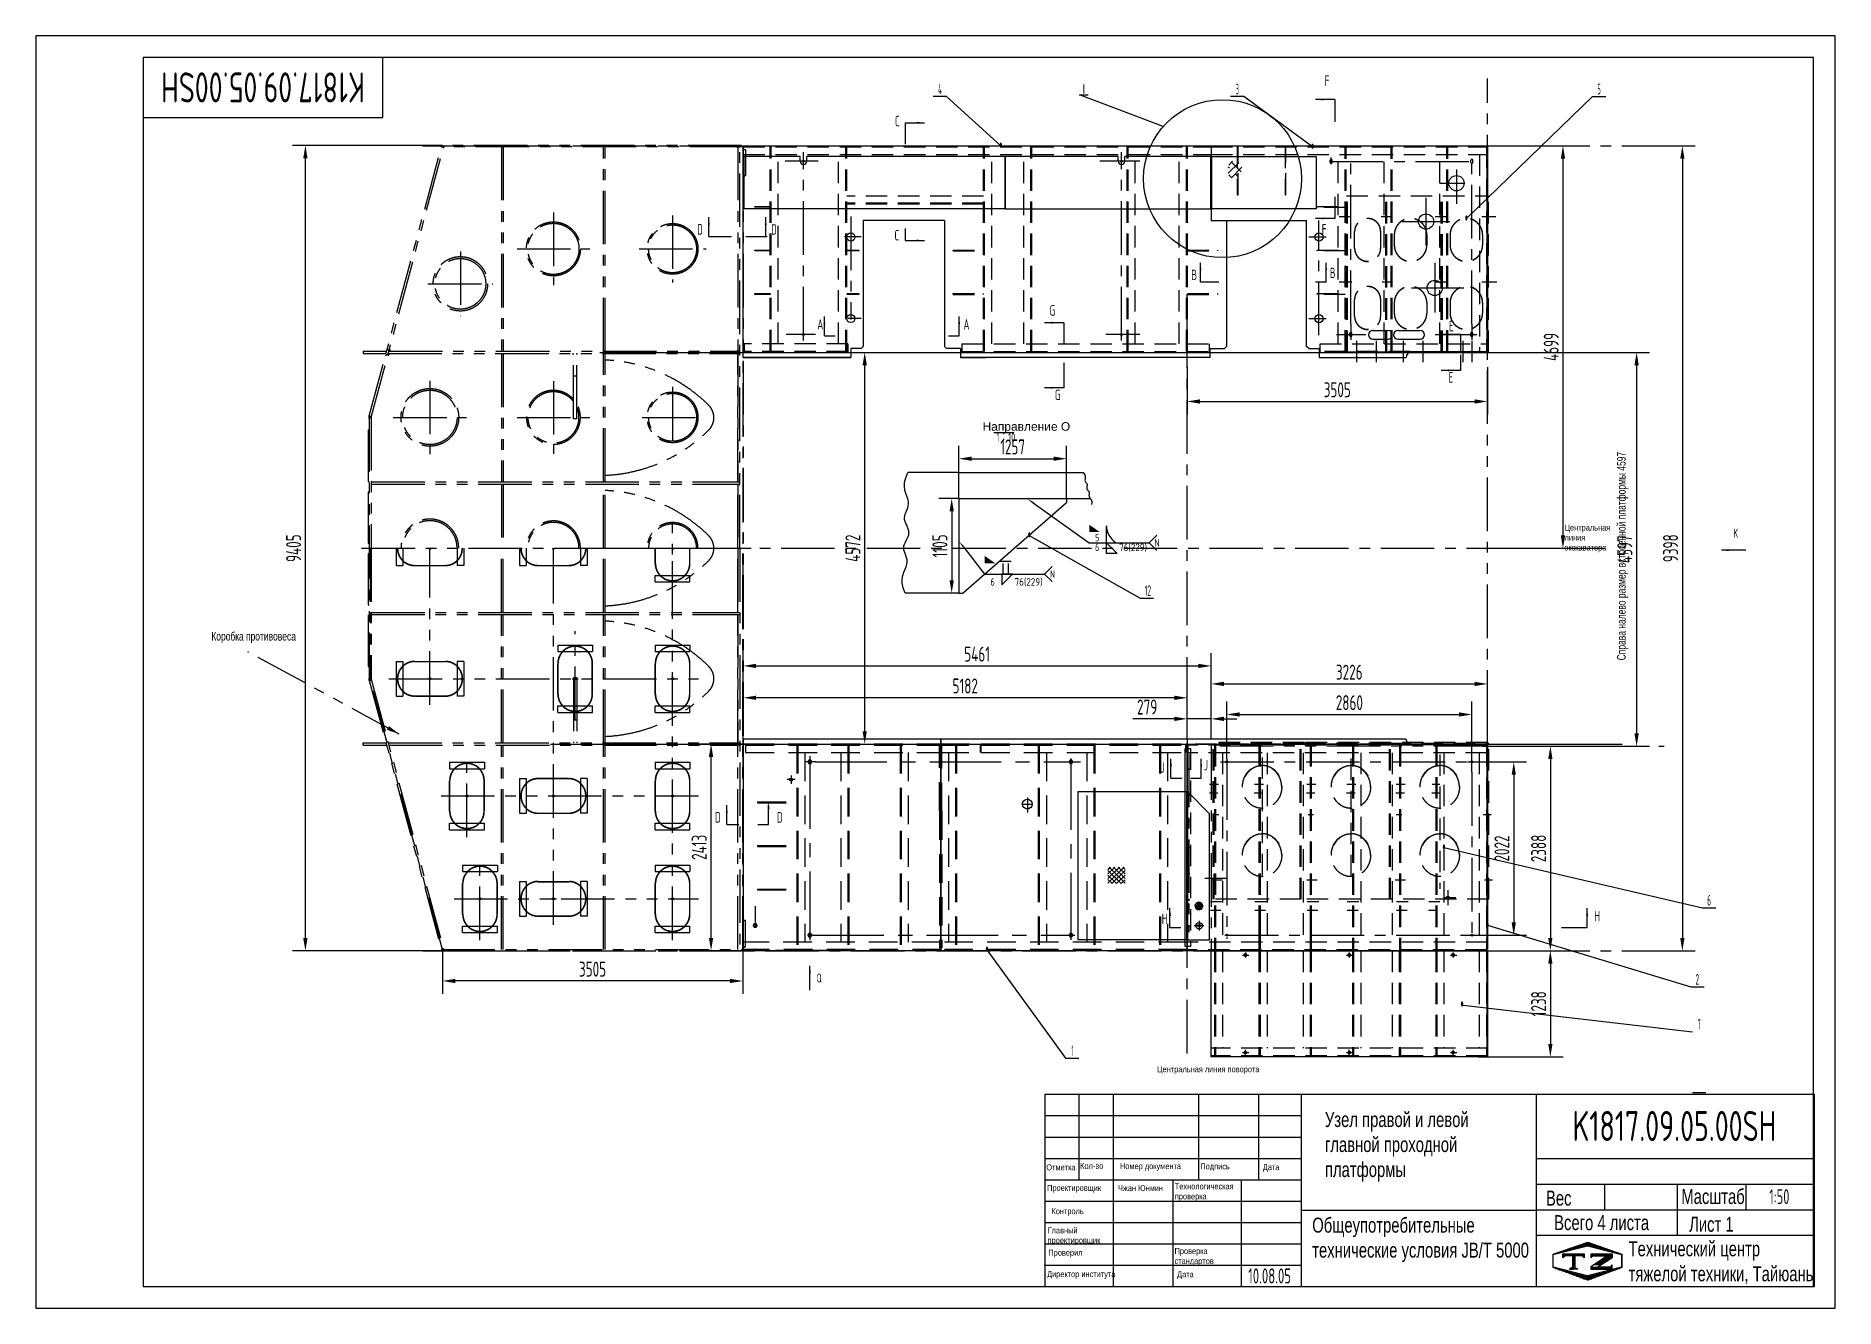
# Model space of a CAD drawing. Header units: millimetres. Extents: x 0 to 21000, y 0 to 14850.
import ezdxf
from ezdxf.enums import TextEntityAlignment as Align

# ---------------------------------------------------------------- set-up
doc = ezdxf.new("R2010")
doc.units = ezdxf.units.MM
doc.header["$LTSCALE"] = 500
for name, pattern in [('F', [0.75, 0.5, -0.25]), ('G', [2, 1.25, -0.25, 0.25, -0.25]), ('K', [2.5, 1.25, -0.25, 0.25, -0.25, 0.25, -0.25])]:
    doc.linetypes.add(name, pattern=pattern)
for name, color, linetype in [('01', 7, 'Continuous'), ('02', 1, 'Continuous'), ('04', 2, 'F'), ('05', 4, 'G'), ('07', 6, 'K'), ('08', 1, 'Continuous'), ('11', 3, 'Continuous'), ('13', 3, 'Continuous'), ('THICK', 7, 'Continuous')]:
    doc.layers.add(name, color=color, linetype=linetype)
doc.styles.get("Standard").update_dxf_attribs({"font": 'isocp', "width": 0.707, "bigfont": 'intecad.shx'})
doc.dimstyles.new('INTE', dxfattribs={"dimscale": 50, "dimtxt": 3.5, "dimasz": 3, "dimexe": 3, "dimexo": 0, "dimgap": 1, "dimtad": 1, "dimdec": 3, "dimdsep": 46, "dimtxsty": 'Standard', "dimcen": 0, "dimclrd": 1, "dimclre": 1, "dimclrt": 3, "dimaunit": 1, "dimadec": 0, "dimazin": 0, "dimtfac": 1, "dimtmove": 0, "dimatfit": 0, "dimfxl": 1, "dimarcsym": 0})

msp = doc.modelspace()

# ---------------------------------------------------------------- texts
at = {"layer": '01', "attachment_point": 1}
for s, insert, char_height in [('{\\fArial|b0|i0|c204|p34;\\W1;\\C3;Направление О}', (11049.2466, 10341.525), 100), ('{\\fArial|b0|i0|c204|p34;\\C3;Коробка противовеса}', (2047.1448, 7892.1451), 100), ('{\\fArial|b0|i0|c204|p34;\\C3;Центральная линия поворота}', (13087.3952, 2822.725), 70), ('{\\fArial|b0|i0|c204|p34;\\C3;Узел правой и левой\\Pглавной проходной\\Pплатформы}', (15045.5214, 2288.04), 175), ('{\\fArial|b0|i0|c204|p34;Кол-во}', (12188.2303, 1694.6032), 70), ('{\\fArial|b0|i0|c204|p34;Номер документа}', (12654.1695, 1691.619), 70), ('{\\fArial|b0|i0|c204|p34;Подпись}', (13592.0215, 1688.6348), 70), ('{\\fArial|b0|i0|c204|p34;Отметка}', (11793.9739, 1676.6979), 70), ('{\\fArial|b0|i0|c204|p34;Дата}', (14320.7983, 1679.6821), 70), ('{\\fArial|b0|i0|c204|p34;Проектировщик}', (11802.9434, 1437.452), 70), ('{\\fArial|b0|i0|c204|p34;\\C3;Чжан Юнмин}', (12630.2842, 1434.4678), 70), ('{\\fArial|b0|i0|c204|p34;Технологическая\\Pпроверка}', (13293.3516, 1455.3573), 70), ('{\\fArial|b0|i0|c204|p34;Масштаб}', (19206.4907, 1389.5675), 175), ('{\\fArial|b0|i0|c204|p34;Контроль}', (11853.7188, 1165.8884), 70), ('{\\fArial|b0|i0|c204|p34;Общеупотребительные\\Pтехнические условия \\fArial|b0|i0|c0|p34;JB/T 5000}', (14897.5072, 1055.0473), 175), ('{\\fArial|b0|i0|c204|p34;Всего 4 листа}', (17721.3933, 1084.2161), 175), ('{\\fArial|b0|i0|c204|p34;Лист 1}', (19297.2201, 1065.1316), 175), ('{\\fArial|b0|i0|c204|p34;Главный\\Pпроектировщик}', (11808.9169, 942.0723), 70), ('{\\fArial|b0|i0|c204|p34;Проверил}', (11817.8637, 681.8691), 70), ('{\\fArial|b0|i0|c204|p34;Технический центр\\Pтяжелой техники, Тайюань}', (18590.4857, 778.8647), 175), ('{\\fArial|b0|i0|c204|p34;Директор института}', (11802.9298, 431.195), 70), ('{\\fArial|b0|i0|c204|p34;Дата}', (13320.2191, 428.2108), 70)]:
    msp.add_mtext(s, dxfattribs=dict(at, insert=insert, char_height=char_height))
at = {"layer": '01', "insert": (18455.9603, 7561.309), "char_height": 100, "attachment_point": 1, "rotation": 90}
msp.add_mtext('{\\fArial|b0|i0|c204|p34;\\C3;Справа налево размер встроенной платформы 4597}', dxfattribs=at)
at = {"layer": '01', "attachment_point": 1}
for s, insert, char_height, width in [('{\\fArial|b0|i0|c204|p34;\\C3;Центральная \\fArial|b0|i0|c0|p34;\\P\\fArial|b0|i0|c204|p34;линия экскаватора}', (17843.2091, 9146.5783), 70, 5.672571), ('{\\fArial|b0|i0|c204|p34;Вес}', (17625.8887, 1370.4831), 175, 4.77526), ('{\\fArial|b0|i0|c204|p34;Проверка\\Pстандартов}', (13290.3512, 699.7744), 70, 2.986743)]:
    msp.add_mtext(s, dxfattribs=dict(at, insert=insert, char_height=char_height, width=width))
at = {"layer": '02', "width": 0.605172}
for p, p2 in [((11247.3398, 13544.1503), (11277.3398, 13544.1503)), ((14886.5249, 13532.1503), (14916.5249, 13532.1503)), ((16681.4102, 12694.3333), (16711.4102, 12694.3333)), ((11579.9799, 8994.7551), (11609.9799, 8994.7551)), ((16419.8928, 5352.6503), (16449.8928, 5352.6503)), ((16927.8928, 4442.6206), (16957.8928, 4442.6206)), ((11085.5936, 4158.1503), (11115.5936, 4158.1503)), ((16631.4916, 3517.5497), (16661.4916, 3517.5497))]:
    msp.add_text('●', height=50, dxfattribs=at).set_placement(p, p2, align=Align.FIT)
at = {"layer": '11', "width": 0.696133}
msp.add_text('K1817.09.05.00SH', height=350, rotation=180, dxfattribs=at).set_placement((3838.811, 14425), (1461.189, 14425), align=Align.FIT)
at = {"layer": '11'}
for s, height, width, p, p2 in [('4', 123.7437, 0.543846, (10530.2155, 14167.7364), (10573.9589, 14167.7364)), ('3', 123.7437, 0.527686, (14003.3904, 14167.7364), (14042.0089, 14167.7364)), ('5', 123.7437, 0.527686, (18226.7784, 14167.7364), (18265.397, 14167.7364)), ('12', 123.74369, 0.526368, (12943.3525, 8313.2737), (13015.6559, 8313.2737)), ('6', 123.7437, 0.600695, (19507.6989, 4698.1416), (19552.2689, 4698.1416)), ('2', 123.7437, 0.562593, (19372.4816, 3775.1218), (19414.9523, 3775.1218)), ('7', 123.7437, 0.514182, (19396.5319, 3247.8119), (19431.5266, 3247.8119)), ('1', 123.7437, 0.404, (12088.1715, 2941.6987), (12105.6688, 2941.6987)), ('K1817.09.05.00SH', 350, 0.696133, (17936.189, 1950), (20313.811, 1950)), ('1:50', 175, 0.655288, (20232.4125, 1212.5), (20467.5875, 1212.5)), ('10.08.05', 175, 0.636133, (14150, 287.5), (14650, 287.5))]:
    msp.add_text(s, height=height, dxfattribs=dict(at, width=width)).set_placement(p, p2, align=Align.FIT)
at = {"layer": '11', "width": 0.707}
msp.add_text('Ⅰ', height=125, dxfattribs=at).set_placement((12230.3124, 14164.8232), align=Align.CENTER)
for s, height, p in [('F', 122.5, (15041.6898, 14229.1534)), ('C', 122.5, (10026.0552, 13758.8385)), ('D', 122.5, (7717.5679, 12494.1161)), ('D', 122.5, (8581.417, 12493.1696)), ('F', 122.5, (15008.8388, 12496.0011)), ('C', 122.5, (10020.8446, 12425.857)), ('B', 122.5, (13486.1278, 11962.6577)), ('B', 122.5, (15103.4596, 11986.3675)), ('G', 122.5, (11830.8134, 11547.8078)), ('A', 122.5, (9120.097, 11384.8341)), ('A', 122.5, (10826.284, 11385.7863)), ('E', 122.5, (16493.5231, 11365.1503)), ('E', 122.5, (16488.3471, 10766.3158)), ('G', 122.5, (11892.8663, 10562.5333)), ('1：10', 105, (11210.465, 10080.3778)), ('K', 105, (19812.5224, 8961.0204)), ('J', 122.5, (13125.8928, 6211.132)), ('J', 122.5, (13633.2888, 6240.4913)), ('D', 122.5, (7926.7308, 5630.8029)), ('D', 122.5, (8649.3538, 5629.8564)), ('H', 122.5, (18191.2348, 4477.2384)), ('H', 122.5, (13141.2227, 4446.3569)), ('Q', 105, (9111.7343, 3768.1475))]:
    msp.add_text(s, height=height, dxfattribs=at).set_placement(p, align=Align.BOTTOM_LEFT)
at = {"layer": '13', "width": 0.707}
for s, p in [('5', (12361.9059, 8949.9723)), ('6', (12361.9059, 8836.4003)), ('6', (11141.4123, 8433.3883))]:
    msp.add_text(s, height=87.5, dxfattribs=at).set_placement(p)
at = {"layer": '13'}
for s, width, p, p2 in [('76(229)', 0.89434, (12644.4059, 8836.4003), (12969.4059, 8836.4003)), ('N', 1.010989, (13056.9059, 8888.9003), (13114.4059, 8888.9003)), ('N', 1.010989, (11836.4123, 8524.6088), (11893.9123, 8524.6088)), ('76(229)', 0.89434, (11423.9123, 8433.3883), (11748.9123, 8433.3883))]:
    msp.add_text(s, height=87.5, dxfattribs=dict(at, width=width)).set_placement(p, p2, align=Align.FIT)

# ---------------------------------------------------------------- blocks, each defined once
blk = doc.blocks.new('*U1', base_point=(11610, -8775))
at = {"ltscale": 1.333333}
for p, q in [((6402, -6198), (8710, -6198)), ((6402, -6198), (6402, -8671)), ((8704, -6198), (8704, -8671)), ((8710, -6198), (8710, -8671)), ((8710, -6198), (11584, -6198)), ((11584, -6198), (11584, -8671)), ((10308, -6817), (10308, -8544)), ((11578, -6817), (11578, -8544)), ((8710, -8671), (6402, -8671)), ((11584, -8671), (8710, -8671))]:
    blk.add_line(p, q, dxfattribs=at)
at = {"layer": '01', "ltscale": 1.333333}
for p, q in [((11578, -6817), (10308, -6817)), ((11578, -8544), (10308, -8544))]:
    blk.add_line(p, q, dxfattribs=at)
at = {"layer": '01', "color": 7, "linetype": 'Continuous', "ltscale": 1.333333}
blk.add_lwpolyline([(6531, -8358), (6519, -8378), (6531, -8398), (6554, -8398), (6566, -8378), (6554, -8358)], close=True, dxfattribs=at)
for centre, radius in [((7180, -6467), 11), ((10228, -6467), 11), ((9720, -6960), 57), ((6542, -8378), 20), ((10228, -8489), 11)]:
    blk.add_circle(centre, radius, dxfattribs=at)
at = {"layer": '01', "ltscale": 1.333333}
for centre, radius in [((6961, -6674), 17.5), ((7180, -8489), 11)]:
    blk.add_circle(centre, radius, dxfattribs=at)
at = {"layer": '04', "color": 2, "linetype": 'F', "ltscale": 1.333333}
for p, q in [((6431, -6258), (8710, -6258)), ((6431, -6258), (6431, -6359)), ((6431, -6270), (8704, -6270)), ((8704, -6270), (9174, -6270)), ((8710, -6258), (9174, -6258)), ((9174, -6359), (9174, -6258)), ((9180, -6258), (11571, -6258)), ((9180, -6359), (9180, -6258)), ((9180, -6270), (11571, -6270)), ((11571, -6359), (11571, -6258)), ((6431, -6359), (8704, -6359)), ((8704, -6359), (9174, -6359)), ((9180, -6359), (11571, -6359)), ((8695, -7045), (8695, -8639)), ((8720, -7045), (8720, -8639)), ((8704, -8570), (6402, -8570)), ((11584, -8570), (8710, -8570)), ((8710, -8659), (6402, -8659)), ((8695, -8639), (8720, -8639)), ((11584, -8659), (8710, -8659))]:
    blk.add_line(p, q, dxfattribs=at)
at = {"layer": '04', "ltscale": 1.333333}
for p, q in [((7028, -6270), (7028, -8659)), ((7040, -6270), (7040, -8659)), ((7625, -6270), (7625, -8659)), ((7637, -6270), (7637, -8659)), ((8234, -6270), (8234, -8659)), ((8246, -6270), (8246, -8659)), ((8695, -7038), (8695, -6270)), ((8720, -7045), (8720, -6270)), ((8882, -6270), (8882, -8659)), ((8894, -6270), (8894, -8659)), ((9847, -6270), (9847, -8659)), ((9859, -6270), (9859, -8659)), ((10495, -6270), (10495, -8659)), ((10507, -6270), (10507, -8659)), ((11260, -6270), (11260, -8659)), ((11272, -6270), (11272, -8659)), ((7123, -6359), (7123, -8570)), ((7542, -6359), (7542, -8570)), ((8329, -6359), (8329, -8570)), ((8799, -6359), (8799, -8570)), ((9942, -6359), (9942, -8570)), ((10412, -6359), (10412, -8570)), ((11355, -6359), (11355, -8570)), ((6571, -6935), (7028, -6935)), ((6571, -6935), (6571, -6945)), ((6571, -6945), (7028, -6945)), ((8695, -7038), (8695, -7045)), ((8720, -7038), (8720, -7045)), ((6571, -7443), (7028, -7443)), ((6571, -7443), (6571, -7453)), ((6571, -7453), (7028, -7453)), ((6571, -7951), (7028, -7951)), ((6571, -7951), (6571, -7961)), ((6571, -7961), (7028, -7961))]:
    blk.add_line(p, q, dxfattribs=at)
at = {"layer": '04', "color": 2, "linetype": 'F', "ltscale": 1.333333}
for points in [[(7169, -6447), (7157, -6467), (7169, -6487), (7192, -6487), (7204, -6467), (7192, -6447)], [(10217, -6447), (10205, -6467), (10217, -6487), (10240, -6487), (10252, -6467), (10240, -6447)], [(7169, -8469), (7157, -8489), (7169, -8509), (7192, -8509), (7204, -8489), (7192, -8469)], [(10217, -8469), (10205, -8489), (10217, -8509), (10240, -8509), (10252, -8489), (10240, -8469)]]:
    blk.add_lwpolyline(points, close=True, dxfattribs=at)
at = {"layer": '05', "ltscale": 1.333333}
for p, q in [((7226, -6467), (7135, -6467)), ((7246, -6467), (7145, -6467)), ((7180, -6402), (7180, -6533)), ((7180, -6414), (7180, -8550)), ((7180, -6421), (7180, -6513)), ((7246, -6467), (10111, -6467)), ((7246, -6467), (7309, -6467)), ((10111, -6467), (10341, -6467)), ((10228, -6428), (10228, -8543)), ((7009, -6674), (6914, -6674)), ((6961, -6627), (6961, -6722)), ((9720, -6882), (9720, -7059)), ((9651, -6960), (9779, -6960)), ((6542, -8150), (6542, -8400)), ((7210, -8489), (7151, -8489)), ((7180, -8459), (7180, -8519)), ((7210, -8489), (10195, -8489)), ((10195, -8489), (10272, -8489))]:
    blk.add_line(p, q, dxfattribs=at)
blk = doc.blocks.new('*D3')
at = {"layer": '08', "color": 1, "lineweight": -2}
for p, q in [((13717, 6644), (13717, 7436)), ((16943, 6644), (16943, 7436)), ((13867, 7286), (16793, 7286))]:
    blk.add_line(p, q, dxfattribs=at)
at = {"layer": '08', "color": 1}
for points in [[(13867, 7311), (13867, 7261), (13717, 7286)], [(16793, 7311), (16793, 7261), (16943, 7286)]]:
    blk.add_solid(points, dxfattribs=at)
at = {"layer": 'Defpoints', "color": 0}
for p in [(16943, 7286), (13717, 6644), (16943, 6644)]:
    blk.add_point(p, dxfattribs=at)
at = {"layer": '08', "color": 3, "insert": (15330, 7423), "char_height": 175, "attachment_point": 5}
blk.add_mtext('3226', dxfattribs=at)
blk = doc.blocks.new('*U4', base_point=(20136, 3748))
at = {"layer": '04', "color": 2, "linetype": 'F'}
for p, q in [((17178, 3748), (17178, 5570)), ((18239, 5570), (17178, 5570)), ((17190, 3748), (17190, 5577)), ((18242, 5577), (17190, 5577)), ((18193, 3748), (18193, 5570)), ((18193, 5564), (18205, 5564)), ((18205, 3748), (18205, 5570)), ((18239, 5570), (19234, 5570)), ((20382, 5577), (18242, 5577)), ((19234, 3748), (19234, 5570)), ((19234, 5570), (20394, 5570)), ((19234, 5564), (19246, 5564)), ((19246, 3748), (19246, 5570)), ((20382, 3748), (20382, 5577)), ((20394, 3748), (20394, 5570)), ((17749, 5401), (17749, 3926)), ((18193, 5449), (18205, 5449)), ((18786, 5388), (18786, 3926)), ((19246, 5449), (19234, 5449)), ((19234, 5449), (19246, 5449)), ((19823, 5437), (19823, 3867)), ((20394, 5449), (20382, 5449)), ((18193, 4960), (18205, 4960)), ((18193, 4903), (18205, 4903)), ((19234, 4960), (19246, 4960)), ((19234, 4903), (19246, 4903)), ((20382, 4960), (20394, 4960)), ((20382, 4903), (20394, 4903)), ((18193, 3837), (18205, 3837)), ((18205, 3748), (17178, 3748)), ((20394, 3748), (18193, 3748))]:
    blk.add_line(p, q, dxfattribs=at)
for centre in [(17749, 5059), (18786, 5059), (19823, 5059), (17749, 4262), (18786, 4262), (19823, 4262)]:
    blk.add_ellipse(centre, major_axis=(0, -252), ratio=0.908779, dxfattribs=at)
for centre in [(17749, 5053), (18786, 5053), (19823, 5053), (17749, 4256), (18786, 4256), (19823, 4256)]:
    blk.add_ellipse(centre, major_axis=(0, -252), ratio=0.908779, start_param=1.58463, end_param=4.702124, dxfattribs=at)
blk = doc.blocks.new('*U7', base_point=(23514, 11767))
at = {"layer": '04', "color": 2, "linetype": 'F'}
for p, q in [((21870, 11774), (21870, 13596)), ((21870, 13596), (23526, 13596)), ((21870, 13507), (21882, 13507)), ((21882, 11774), (21882, 13596)), ((22328, 11774), (22328, 13596)), ((22328, 13507), (22340, 13507)), ((22340, 11774), (22340, 13596)), ((22976, 11774), (22976, 13596)), ((22976, 13507), (22988, 13507)), ((22988, 11774), (22988, 13596)), ((23514, 11774), (23514, 13596)), ((23514, 13507), (23526, 13507)), ((23526, 11774), (23526, 13596)), ((21785, 13355), (21918, 13355)), ((22274, 13355), (22402, 13355)), ((22903, 13355), (23033, 13355)), ((23450, 13355), (23614, 13355)), ((21964, 12981), (21964, 13180)), ((22268, 12981), (22268, 13186)), ((22427, 13142), (22427, 13019)), ((22807, 13142), (22807, 13019)), ((23078, 13142), (23078, 13019)), ((23458, 13142), (23458, 13019)), ((21785, 12593), (21932, 12593)), ((22268, 12187), (22268, 12392)), ((22287, 12593), (22388, 12593)), ((22912, 12593), (23037, 12593)), ((23450, 12593), (23624, 12593)), ((21964, 12187), (21964, 12386)), ((22427, 12348), (22427, 12225)), ((22807, 12348), (22807, 12225)), ((23078, 12348), (23078, 12225)), ((23458, 12348), (23458, 12225)), ((21870, 11774), (23526, 11774)), ((21884, 11774), (21884, 11767)), ((21884, 11767), (23514, 11767)), ((21969, 11774), (21969, 11767)), ((21985, 11902), (21985, 11621)), ((22001, 11774), (22001, 11767)), ((22198, 11774), (22198, 11767)), ((22214, 11902), (22214, 11621)), ((22230, 11774), (22230, 11767)), ((22328, 11895), (22340, 11895)), ((22515, 11774), (22515, 11767)), ((22531, 11902), (22531, 11621)), ((22547, 11774), (22547, 11767)), ((22744, 11774), (22744, 11767)), ((22760, 11902), (22760, 11621)), ((22776, 11774), (22776, 11767)), ((22976, 11895), (22988, 11895)), ((23213, 11774), (23213, 11767)), ((23229, 11902), (23229, 11621)), ((23245, 11774), (23245, 11767)), ((23315, 11774), (23315, 11767)), ((23331, 11902), (23331, 11621)), ((23347, 11774), (23347, 11767)), ((23514, 11895), (23526, 11895)), ((23514, 11774), (23514, 11767))]:
    blk.add_line(p, q, dxfattribs=at)
for centre, radius, start, end in [((22116, 13180), 152, 0, 180), ((22116, 13178), 152, 0, 180), ((22617, 13142), 190, 0, 180), ((22617, 13140), 190, 0, 180), ((23268, 13142), 190, 0, 180), ((23268, 13140), 190, 0, 180), ((22617, 13021), 190, 180, 0), ((23268, 13021), 190, 180, 0), ((22116, 12983), 152, 180, 0), ((22116, 12981), 152, 180, 0), ((22617, 13019), 190, 180, 0), ((23268, 13019), 190, 180, 0), ((22116, 12386), 152, 0, 180), ((22116, 12384), 152, 0, 180), ((22617, 12348), 190, 0, 180), ((22617, 12346), 190, 0, 180), ((23268, 12348), 190, 0, 180), ((23268, 12346), 190, 0, 180), ((22116, 12189), 152, 180, 0), ((22116, 12187), 152, 180, 0), ((22617, 12227), 190, 180, 0), ((22617, 12225), 190, 180, 0), ((23268, 12227), 190, 180, 0), ((23268, 12225), 190, 180, 0)]:
    blk.add_arc(centre, radius, start, end, dxfattribs=at)
blk = doc.blocks.new('*D8')
at = {"layer": '08', "color": 1, "lineweight": -2}
for p, q in [((8285, 6584), (7730, 6584)), ((7880, 4321), (7880, 6434)), ((8253, 4171), (7730, 4171))]:
    blk.add_line(p, q, dxfattribs=at)
at = {"layer": '08', "color": 1}
for points in [[(7855, 6434), (7905, 6434), (7880, 6584)], [(7855, 4321), (7905, 4321), (7880, 4171)]]:
    blk.add_solid(points, dxfattribs=at)
at = {"layer": 'Defpoints', "color": 0}
for p in [(7880, 6584), (8285, 6584), (8253, 4171)]:
    blk.add_point(p, dxfattribs=at)
at = {"layer": '08', "color": 3, "insert": (7742, 5378), "char_height": 175, "attachment_point": 5, "rotation": 90}
blk.add_mtext('2413', dxfattribs=at)
blk = doc.blocks.new('*D9')
at = {"layer": '08', "color": 1, "lineweight": -2}
for p, q in [((8256, 11156), (9824, 11156)), ((9674, 6734), (9674, 11006)), ((8256, 6584), (9824, 6584))]:
    blk.add_line(p, q, dxfattribs=at)
at = {"layer": '08', "color": 1}
for points in [[(9649, 11006), (9699, 11006), (9674, 11156)], [(9649, 6734), (9699, 6734), (9674, 6584)]]:
    blk.add_solid(points, dxfattribs=at)
at = {"layer": 'Defpoints', "color": 0}
for p in [(8256, 11156), (9674, 11156), (8256, 6584)]:
    blk.add_point(p, dxfattribs=at)
at = {"layer": '08', "color": 3, "insert": (9536, 8870), "char_height": 175, "attachment_point": 5, "rotation": 90}
blk.add_mtext('4572', dxfattribs=at)
blk = doc.blocks.new('*D10')
at = {"layer": '08', "color": 1, "lineweight": -2}
for p, q in [((8256, 6644), (8256, 7646)), ((13717, 6878), (13717, 7646)), ((8406, 7496), (13567, 7496))]:
    blk.add_line(p, q, dxfattribs=at)
at = {"layer": '08', "color": 1}
for points in [[(8406, 7521), (8406, 7471), (8256, 7496)], [(13567, 7521), (13567, 7471), (13717, 7496)]]:
    blk.add_solid(points, dxfattribs=at)
at = {"layer": 'Defpoints', "color": 0}
for p in [(13717, 7496), (13717, 6878), (8256, 6644)]:
    blk.add_point(p, dxfattribs=at)
at = {"layer": '08', "color": 3, "insert": (10986, 7634), "char_height": 175, "attachment_point": 5}
blk.add_mtext('5461', dxfattribs=at)
blk = doc.blocks.new('*D11')
at = {"layer": '08', "color": 1, "lineweight": -2}
for p, q in [((13438, 6878), (13438, 7028)), ((13717, 6878), (13717, 7028)), ((13288, 6878), (12803, 6878)), ((13717, 6878), (13438, 6878)), ((13867, 6878), (14017, 6878))]:
    blk.add_line(p, q, dxfattribs=at)
at = {"layer": '08', "color": 1}
for points in [[(13288, 6903), (13288, 6853), (13438, 6878)], [(13867, 6903), (13867, 6853), (13717, 6878)]]:
    blk.add_solid(points, dxfattribs=at)
at = {"layer": 'Defpoints', "color": 0}
for p in [(13438, 6878), (13438, 6878), (13717, 6878)]:
    blk.add_point(p, dxfattribs=at)
at = {"layer": '08', "color": 3, "insert": (12971, 7016), "char_height": 175, "attachment_point": 5}
blk.add_mtext('279', dxfattribs=at)
blk = doc.blocks.new('*D12')
at = {"layer": '08', "color": 1, "lineweight": -2}
for p, q in [((13438, 10982), (13438, 10433)), ((16943, 10982), (16943, 10433)), ((13588, 10583), (16793, 10583))]:
    blk.add_line(p, q, dxfattribs=at)
at = {"layer": '08', "color": 1}
for points in [[(13588, 10608), (13588, 10558), (13438, 10583)], [(16793, 10608), (16793, 10558), (16943, 10583)]]:
    blk.add_solid(points, dxfattribs=at)
at = {"layer": 'Defpoints', "color": 0}
for p in [(13438, 10982), (16943, 10982), (16943, 10583)]:
    blk.add_point(p, dxfattribs=at)
at = {"layer": '08', "color": 3, "insert": (15190, 10720), "char_height": 175, "attachment_point": 5}
blk.add_mtext('3505', dxfattribs=at)
blk = doc.blocks.new('*D13')
at = {"layer": '08', "color": 1, "lineweight": -2}
for p, q in [((16881, 11156), (18834, 11156)), ((18684, 11006), (18684, 6709)), ((16884, 6559), (18834, 6559))]:
    blk.add_line(p, q, dxfattribs=at)
at = {"layer": '08', "color": 1}
for points in [[(18659, 11006), (18709, 11006), (18684, 11156)], [(18659, 6709), (18709, 6709), (18684, 6559)]]:
    blk.add_solid(points, dxfattribs=at)
at = {"layer": 'Defpoints', "color": 0}
for p in [(16881, 11156), (16884, 6559), (18684, 6559)]:
    blk.add_point(p, dxfattribs=at)
at = {"layer": '08', "color": 3, "insert": (18546, 8858), "char_height": 175, "attachment_point": 5, "rotation": 90}
blk.add_mtext('4597', dxfattribs=at)
blk = doc.blocks.new('*D14')
at = {"layer": '08', "color": 1, "lineweight": -2}
for p, q in [((10772, 9450), (10539, 9450)), ((10689, 9300), (10689, 8495)), ((10772, 8345), (10539, 8345))]:
    blk.add_line(p, q, dxfattribs=at)
at = {"layer": '08', "color": 1}
for points in [[(10664, 9300), (10714, 9300), (10689, 9450)], [(10664, 8495), (10714, 8495), (10689, 8345)]]:
    blk.add_solid(points, dxfattribs=at)
at = {"layer": 'Defpoints', "color": 0}
for p in [(10772, 9450), (10689, 8345), (10772, 8345)]:
    blk.add_point(p, dxfattribs=at)
at = {"layer": '08', "color": 3, "insert": (10551, 8897), "char_height": 175, "attachment_point": 5, "rotation": 90}
blk.add_mtext('1105', dxfattribs=at)
blk = doc.blocks.new('*D15')
at = {"layer": '08', "color": 1, "lineweight": -2}
for p, q in [((10772, 9450), (10772, 10065)), ((10922, 9915), (11879, 9915)), ((12029, 9450), (12029, 10065))]:
    blk.add_line(p, q, dxfattribs=at)
at = {"layer": '08', "color": 1}
for points in [[(10922, 9940), (10922, 9890), (10772, 9915)], [(11879, 9940), (11879, 9890), (12029, 9915)]]:
    blk.add_solid(points, dxfattribs=at)
at = {"layer": 'Defpoints', "color": 0}
for p in [(12029, 9915), (10772, 9450), (12029, 9450)]:
    blk.add_point(p, dxfattribs=at)
at = {"layer": '08', "color": 3, "insert": (11400, 10052), "char_height": 175, "attachment_point": 5}
blk.add_mtext('1257', dxfattribs=at)
blk = doc.blocks.new('*U6', base_point=(2671, 20105))
for p, q in [((-3894, 20595), (-3894, 23068)), ((1567, 23068), (1567, 22192)), ((-2493, 22195), (-2493, 20725)), ((-1547, 22195), (-2493, 22195)), ((-1547, 22195), (-1547, 20725)), ((1747, 22192), (1567, 22192)), ((1747, 22192), (1747, 20725)), ((-2639, 20595), (-3894, 20595)), ((-3894, 20595), (-2639, 20595)), ((-2639, 20700), (-2639, 20595)), ((1556, 20595), (-1357, 20595)), ((-1357, 20595), (-1060, 20595)), ((1556, 20595), (1556, 20700)), ((1556, 20700), (1722, 20700)), ((1747, 20725), (1722, 20700))]:
    blk.add_line(p, q)
at = {"layer": '01', "color": 7, "linetype": 'Continuous'}
for p, q in [((-3894, 23068), (1567, 23068)), ((1561, 22941), (1561, 22331)), ((-2518, 20700), (-2639, 20700)), ((-2493, 20725), (-2518, 20700)), ((-1522, 20700), (-1547, 20725)), ((-1357, 20700), (-1522, 20700)), ((-1357, 20700), (-1357, 20595))]:
    blk.add_line(p, q, dxfattribs=at)
at = {"layer": '01'}
for p, q in [((-3229, 22941), (-3888, 22941)), ((-3888, 22941), (-3888, 22331)), ((-3229, 22886), (-3229, 22941)), ((-840, 22941), (-3153, 22941)), ((-3153, 22886), (-3153, 22941)), ((483, 22941), (-840, 22941)), ((-840, 22941), (-840, 22331)), ((-839, 22941), (-839, 22331)), ((483, 22886), (483, 22941)), ((1561, 22941), (559, 22941)), ((559, 22886), (559, 22941)), ((-840, 22331), (-3888, 22331)), ((-840, 22331), (1561, 22331))]:
    blk.add_line(p, q, dxfattribs=at)
for centre, radius in [((-3191, 22886), 11), ((521, 22886), 11), ((-2639, 22003), 47.5), ((-2639, 21050), 47.5), ((-3191, 20864), 11)]:
    blk.add_circle(centre, radius, dxfattribs=at)
at = {"layer": '01', "color": 7, "linetype": 'Continuous'}
blk.add_circle((521, 20864), 11, dxfattribs=at)
at = {"layer": '01'}
for centre in [(-3191, 22886), (521, 22886)]:
    blk.add_arc(centre, 38, 180, 0, dxfattribs=at)
at = {"layer": '04', "color": 2, "linetype": 'F'}
for p, q in [((-3894, 23056), (1567, 23056)), ((-3894, 22967), (1567, 22967)), ((-1089, 22481), (-2687, 22481)), ((-3760, 22360), (-3582, 22360)), ((-3760, 22350), (-3760, 22360)), ((-3582, 22350), (-3760, 22350)), ((-3582, 22360), (-3582, 22350)), ((-1089, 22398), (-2687, 22398)), ((-1089, 22386), (-2687, 22386)), ((-3760, 21849), (-3582, 21849)), ((-3760, 21839), (-3760, 21849)), ((-3582, 21849), (-3582, 21839)), ((-2687, 21849), (-2547, 21849)), ((-2547, 21849), (-2547, 21839)), ((-1445, 21849), (-1089, 21849)), ((1290, 21849), (1646, 21849)), ((-3582, 21839), (-3760, 21839)), ((-2547, 21839), (-2687, 21839)), ((-1445, 21839), (-1089, 21839)), ((1290, 21839), (1646, 21839)), ((-3760, 21341), (-3582, 21341)), ((-3760, 21331), (-3760, 21341)), ((-3582, 21331), (-3760, 21331)), ((-3582, 21341), (-3582, 21331)), ((-2687, 21341), (-2547, 21341)), ((-2547, 21331), (-2687, 21331)), ((-2547, 21341), (-2547, 21331)), ((-1445, 21341), (-1089, 21341)), ((-1445, 21331), (-1445, 21341)), ((-1445, 21331), (-1089, 21331)), ((1290, 21341), (1646, 21341)), ((1290, 21331), (1646, 21331)), ((-2672, 20756), (-3885, 20756)), ((-3885, 20756), (-3885, 20655)), ((-2672, 20667), (-3885, 20667)), ((-2672, 20655), (-3885, 20655)), ((-2672, 20756), (-2672, 20655)), ((-1343, 20756), (1544, 20756)), ((-1343, 20756), (-1343, 20655)), ((-1343, 20667), (1544, 20667)), ((-1343, 20655), (1544, 20655)), ((1544, 20756), (1544, 20655))]:
    blk.add_line(p, q, dxfattribs=at)
at = {"layer": '04'}
for p, q in [((-3582, 20667), (-3582, 23056)), ((-3570, 20667), (-3570, 23056)), ((-3487, 20756), (-3487, 22967)), ((-2782, 20756), (-2782, 22967)), ((-2699, 20667), (-2699, 23056)), ((-2687, 20667), (-2687, 23056)), ((-1089, 20667), (-1089, 23056)), ((-1077, 20667), (-1077, 23056)), ((-994, 20756), (-994, 22967)), ((-621, 20756), (-621, 22967)), ((-538, 20667), (-538, 23056)), ((-526, 20667), (-526, 23056)), ((586, 20667), (586, 23056)), ((598, 20667), (598, 23056)), ((681, 20756), (681, 22967)), ((1195, 20756), (1195, 22967)), ((1278, 20667), (1278, 23056)), ((1290, 20667), (1290, 23056)), ((-1445, 21839), (-1445, 21849)), ((-1089, 21839), (-1089, 21849)), ((1646, 21839), (1646, 21849)), ((-1089, 21331), (-1089, 21341)), ((1646, 21331), (1646, 21341))]:
    blk.add_line(p, q, dxfattribs=at)
at = {"layer": '05', "color": 4, "linetype": 'G'}
for p, q in [((-3191, 20794), (-3191, 22992)), ((521, 20795), (521, 22993)), ((733, 22886), (267, 22886)), ((-2639, 22241), (-2639, 21040)), ((-2519, 22003), (-2711, 22003)), ((-2519, 21050), (-2674, 21050)), ((733, 20864), (337, 20864))]:
    blk.add_line(p, q, dxfattribs=at)
at = {"layer": '05'}
for p, q in [((-3019, 22886), (-3404, 22886)), ((-3050, 20864), (-3394, 20864))]:
    blk.add_line(p, q, dxfattribs=at)
blk = doc.blocks.new('*U5', base_point=(22998, 18934))
at = {"layer": '02', "linetype": 'Continuous'}
h = blk.add_hatch(dxfattribs=at)
h.set_pattern_fill('ANSI38', color=1, scale=20, style=0)
h.set_pattern_definition([(225, (25046.1, 22849.694), (44.9013, -44.9013), []), (315, (25046.1, 22849.694), (134.70384, -44.9013), [158.75, -95.25])])
h.paths.add_polyline_path([(19836, 21085), (19835, 21083), (19834, 21080), (19833, 21078), (19832, 21076), (19831, 21073), (19831, 21071), (19831, 21069), (19832, 21066), (19833, 21064), (19834, 21061), (19835, 21059), (19836, 21057), (19837, 21053), (19837, 21050), (19836, 21047), (19835, 21045), (19834, 21042), (19833, 21040), (19832, 21037), (19832, 21034), (19832, 21031), (19833, 21028), (19834, 21025), (19836, 21021), (19837, 21017), (19838, 21013), (19838, 21007), (19836, 21002), (19834, 20995, 0.177989), (19900, 20974, 0.177989), (19963, 21002, 0.206414), (19995, 21076, 0.213963), (19963, 21147, 0.183947), (19899, 21172, 0.183774), (19834, 21147), (19836, 21140), (19838, 21134), (19838, 21129), (19837, 21125), (19836, 21121), (19834, 21117), (19833, 21114), (19832, 21111), (19832, 21108), (19832, 21105), (19833, 21102), (19834, 21100), (19835, 21097), (19836, 21095), (19837, 21091), (19837, 21088)])
for p, q in [((19632, 21352), (19632, 20479)), ((19638, 21225), (19638, 20615)), ((22852, 21352), (22852, 18946)), ((19632, 20479), (20746, 20479)), ((21519, 19197), (21696, 19197)), ((21811, 19197), (22071, 19197)), ((20771, 18984), (20892, 18984)), ((21519, 19095), (21696, 19095)), ((21811, 19095), (22071, 19095)), ((20892, 18879), (21907, 18879))]:
    blk.add_line(p, q)
blk.add_arc((21974, 18879), 67, 90, 180)
at = {"layer": '01', "color": 7, "linetype": 'Continuous'}
for p, q in [((19632, 21352), (22852, 21352)), ((22852, 21340), (22858, 21340)), ((22858, 21340), (22858, 18951)), ((20892, 18984), (20892, 18879)), ((21956, 18939), (22846, 18939)), ((22852, 18946), (21974, 18946)), ((22852, 18951), (22858, 18951))]:
    blk.add_line(p, q, dxfattribs=at)
at = {"layer": '01'}
for p, q in [((19638, 21225), (20857, 21225)), ((20857, 21225), (20857, 20615)), ((21023, 21156), (21023, 21185)), ((21045, 21156), (21045, 21185)), ((22665, 21156), (22665, 21185)), ((22687, 21156), (22687, 21185)), ((20857, 20615), (19638, 20615)), ((20746, 19009), (20746, 20479)), ((21252, 19134), (21252, 19163)), ((21274, 19134), (21274, 19163)), ((22665, 19134), (22665, 19163)), ((22687, 19134), (22687, 19163)), ((20771, 18984), (20746, 19009)), ((22846, 18939), (22852, 18939)), ((22852, 18939), (22852, 18946))]:
    blk.add_line(p, q, dxfattribs=at)
for centre, radius in [((22496, 20915), 89), ((22141, 20467), 89), ((20891, 20287), 47.5), ((22242, 19692), 89), ((20891, 19334), 47.5)]:
    blk.add_circle(centre, radius, dxfattribs=at)
for centre, radius, start, end in [((21034, 21185), 11, 0, 180), ((21034, 21156), 11, 180, 0), ((22676, 21185), 11, 0, 180), ((22676, 21156), 11, 180, 0), ((21263, 19163), 11, 0, 180), ((21263, 19134), 11, 180, 0), ((21519, 19146), 51, 90, 270), ((21696, 19146), 51, 270, 90), ((21811, 19146), 51, 90, 270), ((22071, 19146), 51, 270, 90), ((22676, 19163), 11, 0, 180), ((22676, 19134), 11, 180, 0)]:
    blk.add_arc(centre, radius, start, end, dxfattribs=at)
at = {"layer": '04'}
for p, q in [((19632, 21340), (22852, 21340)), ((19937, 21340), (19937, 20781)), ((19947, 20781), (19947, 21340)), ((20496, 21340), (20496, 20781)), ((20506, 20781), (20506, 21340)), ((21114, 19040), (21114, 21251)), ((21197, 18951), (21197, 21340)), ((21209, 18951), (21209, 21340)), ((21652, 19040), (21652, 21251)), ((21735, 18951), (21735, 21340)), ((21747, 18951), (21747, 21340)), ((22300, 19040), (22300, 21251)), ((22383, 18951), (22383, 21340)), ((22395, 18951), (22395, 21340)), ((22846, 21340), (22846, 18951)), ((19937, 20781), (19947, 20781)), ((20496, 20781), (20506, 20781)), ((20905, 19040), (22852, 19040)), ((20905, 18939), (20905, 19040)), ((21956, 18951), (20905, 18951)), ((20905, 18946), (20905, 18939)), ((21956, 18951), (22852, 18951))]:
    blk.add_line(p, q, dxfattribs=at)
at = {"layer": '04', "color": 2, "linetype": 'F'}
for p, q in [((19632, 21251), (22852, 21251)), ((22763, 21251), (22763, 18951)), ((20869, 20642), (21197, 20642)), ((20869, 20632), (20869, 20642)), ((21197, 20632), (20869, 20632)), ((20869, 20134), (21197, 20134)), ((20869, 20124), (20869, 20134)), ((21197, 20124), (20869, 20124)), ((20869, 19626), (21197, 19626)), ((20869, 19616), (20869, 19626)), ((21197, 19616), (20869, 19616)), ((21956, 18939), (20905, 18939)), ((21907, 18939), (21956, 18939))]:
    blk.add_line(p, q, dxfattribs=at)
at = {"layer": '05'}
for p, q in [((21034, 21136), (21034, 21216)), ((21263, 19270), (21263, 21216)), ((22676, 19270), (22676, 21216)), ((21017, 21170), (22732, 21170)), ((22141, 20189), (22141, 20746)), ((21862, 20467), (22420, 20467)), ((21095, 19148), (21437, 19148)), ((21263, 19270), (21263, 19088)), ((22246, 19148), (22732, 19148)), ((22676, 19270), (22676, 19088))]:
    blk.add_line(p, q, dxfattribs=at)
at = {"layer": '05', "color": 4, "linetype": 'G'}
for p, q in [((22496, 21073), (22496, 20673)), ((22300, 20915), (22582, 20915)), ((20891, 19139), (20891, 20479)), ((21870, 20467), (22352, 20467)), ((20771, 20287), (20974, 20287)), ((22242, 19985), (22242, 19407)), ((21973, 19692), (22582, 19692)), ((20771, 19334), (20974, 19334))]:
    blk.add_line(p, q, dxfattribs=at)
blk = doc.blocks.new('*D16')
at = {"layer": '08', "color": 1, "lineweight": -2}
for p, q in [((16937, 6559), (17827, 6559)), ((17677, 6409), (17677, 4321)), ((16943, 4171), (17827, 4171))]:
    blk.add_line(p, q, dxfattribs=at)
at = {"layer": '08', "color": 1}
for points in [[(17652, 6409), (17702, 6409), (17677, 6559)], [(17652, 4321), (17702, 4321), (17677, 4171)]]:
    blk.add_solid(points, dxfattribs=at)
at = {"layer": 'Defpoints', "color": 0}
for p in [(16937, 6559), (16943, 4171), (17677, 4171)]:
    blk.add_point(p, dxfattribs=at)
at = {"layer": '08', "color": 3, "insert": (17540, 5365), "char_height": 175, "attachment_point": 5, "rotation": 90}
blk.add_mtext('2388', dxfattribs=at)
blk = doc.blocks.new('*D22')
at = {"layer": '08', "color": 1, "lineweight": -2}
for p, q in [((18516, 13569), (19368, 13569)), ((19218, 13419), (19218, 4321)), ((18516, 4171), (19368, 4171))]:
    blk.add_line(p, q, dxfattribs=at)
at = {"layer": '08', "color": 1}
for points in [[(19193, 13419), (19243, 13419), (19218, 13569)], [(19193, 4321), (19243, 4321), (19218, 4171)]]:
    blk.add_solid(points, dxfattribs=at)
at = {"layer": 'Defpoints', "color": 0}
for p in [(18516, 13569), (18516, 4171), (19218, 4171)]:
    blk.add_point(p, dxfattribs=at)
at = {"layer": '08', "color": 3, "insert": (19080, 8870), "char_height": 175, "attachment_point": 5, "rotation": 90}
blk.add_mtext('9398', dxfattribs=at)
blk = doc.blocks.new('*D23')
at = {"layer": '08', "color": 1, "lineweight": -2}
for p, q in [((4745, 4184), (4745, 3668)), ((8250, 4184), (8250, 3668)), ((8100, 3818), (4895, 3818))]:
    blk.add_line(p, q, dxfattribs=at)
at = {"layer": '08', "color": 1}
for points in [[(4895, 3843), (4895, 3793), (4745, 3818)], [(8100, 3843), (8100, 3793), (8250, 3818)]]:
    blk.add_solid(points, dxfattribs=at)
at = {"layer": 'Defpoints', "color": 0}
for p in [(4745, 4184), (8250, 4184), (4745, 3818)]:
    blk.add_point(p, dxfattribs=at)
at = {"layer": '08', "color": 3, "insert": (6497, 3956), "char_height": 175, "attachment_point": 5}
blk.add_mtext('3505', dxfattribs=at)
blk = doc.blocks.new('*D24')
at = {"layer": '08', "color": 1, "lineweight": -2}
for p, q in [((4744, 13573), (2995, 13573)), ((3145, 4318), (3145, 13423)), ((4744, 4168), (2995, 4168))]:
    blk.add_line(p, q, dxfattribs=at)
at = {"layer": '08', "color": 1}
for points in [[(3120, 13423), (3170, 13423), (3145, 13573)], [(3120, 4318), (3170, 4318), (3145, 4168)]]:
    blk.add_solid(points, dxfattribs=at)
at = {"layer": 'Defpoints', "color": 0}
for p in [(3145, 13573), (4744, 13573), (4744, 4168)]:
    blk.add_point(p, dxfattribs=at)
at = {"layer": '08', "color": 3, "insert": (3007, 8870), "char_height": 175, "attachment_point": 5, "rotation": 90}
blk.add_mtext('9405', dxfattribs=at)
blk = doc.blocks.new('*D25')
at = {"layer": '08', "color": 1, "lineweight": -2}
for p, q in [((8256, 6648), (8256, 7274)), ((13438, 6644), (13438, 7274)), ((13288, 7124), (8406, 7124))]:
    blk.add_line(p, q, dxfattribs=at)
at = {"layer": '08', "color": 1}
for points in [[(8406, 7149), (8406, 7099), (8256, 7124)], [(13288, 7149), (13288, 7099), (13438, 7124)]]:
    blk.add_solid(points, dxfattribs=at)
at = {"layer": 'Defpoints', "color": 0}
for p in [(8256, 7124), (8256, 6648), (13438, 6644)]:
    blk.add_point(p, dxfattribs=at)
at = {"layer": '08', "color": 3, "insert": (10847, 7262), "char_height": 175, "attachment_point": 5}
blk.add_mtext('5182', dxfattribs=at)
blk = doc.blocks.new('*D28')
at = {"layer": '08', "color": 1, "lineweight": -2}
for p, q in [((16943, 13569), (17974, 13569)), ((17824, 13419), (17824, 9020)), ((16943, 8870), (17974, 8870))]:
    blk.add_line(p, q, dxfattribs=at)
at = {"layer": '08', "color": 1}
for points in [[(17799, 13419), (17849, 13419), (17824, 13569)], [(17799, 9020), (17849, 9020), (17824, 8870)]]:
    blk.add_solid(points, dxfattribs=at)
at = {"layer": 'Defpoints', "color": 0}
for p in [(16943, 13569), (16943, 8870), (17824, 8870)]:
    blk.add_point(p, dxfattribs=at)
at = {"layer": '08', "color": 3, "insert": (17687, 11220), "char_height": 175, "attachment_point": 5, "rotation": 90}
blk.add_mtext('4699', dxfattribs=at)
blk = doc.blocks.new('*U29', base_point=(26513, 1066))
at = {"layer": '02', "linetype": 'Continuous'}
h = blk.add_hatch(dxfattribs=at)
h.set_pattern_fill('ANSI38', color=1, scale=100, style=0)
h.set_pattern_definition([(45, (21696.751, -882.624), (-8.838835, 8.838835), []), (135, (21696.751, -882.624), (-26.516504, 8.838835), [31.25, -18.75])])
h.paths.add_polyline_path([(23100, 1588, 1), (23199, 1588, 1)])
for p, q in [((23014, 3539), (25568, 3539)), ((23014, 3539), (23014, 1066)), ((25635, 3472), (26513, 3472)), ((26519, 3465), (26519, 1079)), ((26513, 1066), (23014, 1066))]:
    blk.add_line(p, q)
blk.add_arc((25635, 3539), 67, 180, 270)
at = {"layer": '01'}
for p, q in [((22989, 1117), (22989, 3428)), ((22989, 3428), (23014, 3428)), ((26513, 3479), (26513, 1066)), ((26519, 3465), (26513, 3465)), ((23020, 2920), (22989, 2920)), ((23020, 2920), (23274, 2666)), ((23020, 1193), (23020, 2920)), ((23274, 1193), (23274, 2666)), ((23014, 1117), (22989, 1117)), ((23020, 1193), (23020, 1197)), ((23020, 1193), (23274, 1193)), ((26519, 1079), (26513, 1079))]:
    blk.add_line(p, q, dxfattribs=at)
at = {"layer": '01', "color": 7, "linetype": 'Continuous'}
for p, q in [((26513, 3479), (25608, 3479)), ((26513, 3472), (26513, 3479))]:
    blk.add_line(p, q, dxfattribs=at)
at = {"layer": '01'}
for centre, radius in [((23034, 3187), 5), ((26337, 3270), 11), ((23034, 2882), 5), ((23034, 2577), 5), ((23034, 2272), 5), ((23034, 1967), 5), ((26056, 1685), 17.5), ((23476, 1248), 11), ((26337, 1248), 11)]:
    blk.add_circle(centre, radius, dxfattribs=at)
at = {"layer": '01', "color": 7, "linetype": 'Continuous'}
for centre, radius in [((23477, 3270), 11), ((23034, 1662), 5), ((23034, 1357), 5), ((23154, 1358), 38), ((23154, 1358), 14.5)]:
    blk.add_circle(centre, radius, dxfattribs=at)
at = {"layer": '04', "color": 2, "linetype": 'F'}
for p, q in [((23014, 3428), (23053, 3428)), ((25608, 3479), (23027, 3479)), ((23027, 3378), (23027, 3479)), ((26513, 3467), (23027, 3467)), ((26513, 3378), (23027, 3378)), ((23053, 3428), (23053, 1117)), ((23332, 3467), (23332, 1078)), ((23344, 3467), (23344, 1078)), ((23427, 3378), (23427, 1167)), ((23852, 3467), (23852, 1402)), ((23864, 3467), (23864, 1399)), ((23947, 3378), (23947, 1167)), ((24366, 3378), (24366, 1167)), ((24449, 3467), (24449, 1379)), ((24461, 3467), (24461, 1380)), ((24945, 3467), (24945, 1078)), ((24957, 3467), (24957, 1078)), ((25040, 3378), (25040, 1167)), ((25408, 3378), (25408, 1167)), ((25491, 3467), (25491, 1078)), ((25503, 3467), (25503, 1078)), ((25916, 3467), (25916, 1078)), ((25928, 3467), (25928, 1078)), ((26011, 3378), (26011, 1167)), ((26424, 3378), (26424, 1167)), ((26507, 3465), (26507, 1066)), ((26513, 3465), (26507, 3465)), ((26513, 3378), (26513, 3472)), ((23852, 1402), (23852, 1260)), ((23852, 1260), (23852, 1078)), ((23864, 1399), (23864, 1265)), ((23864, 1265), (23864, 1078)), ((24449, 1379), (24449, 1261)), ((24449, 1261), (24449, 1078)), ((24461, 1380), (24461, 1261)), ((24461, 1261), (24461, 1078)), ((26519, 1167), (23014, 1167)), ((23053, 1117), (23014, 1117)), ((26507, 1078), (23014, 1078)), ((26513, 1079), (26507, 1079))]:
    blk.add_line(p, q, dxfattribs=at)
at = {"layer": '05', "color": 4, "linetype": 'G'}
blk.add_line((23034, 3366), (23034, 1283), dxfattribs=at)
at = {"layer": '05'}
for p, q in [((23021, 3187), (23044, 3187)), ((23401, 3270), (26393, 3270)), ((23477, 3307), (23477, 3220)), ((23477, 3220), (23477, 1204)), ((26337, 3149), (26337, 3330)), ((23381, 3008), (23276, 3008)), ((23905, 3008), (23800, 3008)), ((24515, 3008), (24410, 3008)), ((24983, 3008), (24878, 3008)), ((25558, 3008), (25453, 3008)), ((25965, 3008), (25874, 3008)), ((26337, 3149), (26337, 1203)), ((23021, 2882), (23044, 2882)), ((23372, 2906), (23273, 2906)), ((23896, 2906), (23797, 2906)), ((24505, 2906), (24406, 2906)), ((24974, 2906), (24875, 2906)), ((25549, 2906), (25450, 2906)), ((25969, 2906), (25870, 2906)), ((23021, 2577), (23044, 2577)), ((23382, 2653), (23318, 2653)), ((24489, 2653), (24425, 2653)), ((25519, 2653), (25455, 2653)), ((26564, 2653), (26470, 2653)), ((23021, 2272), (23044, 2272)), ((23021, 1967), (23044, 1967)), ((23425, 1891), (23305, 1891)), ((24532, 1891), (24412, 1891)), ((25562, 1891), (25442, 1891)), ((26577, 1891), (26483, 1891)), ((26151, 1685), (26021, 1685)), ((26056, 1773), (26056, 1596)), ((23021, 1662), (23044, 1662)), ((23415, 1638), (23286, 1638)), ((23406, 1536), (23286, 1536)), ((23939, 1638), (23804, 1638)), ((23930, 1536), (23804, 1536)), ((24540, 1536), (24413, 1536)), ((24549, 1638), (24414, 1638)), ((25017, 1638), (24882, 1638)), ((25008, 1536), (24882, 1536)), ((25592, 1638), (25457, 1638)), ((25583, 1536), (25457, 1536)), ((25937, 1536), (25831, 1536)), ((25962, 1638), (25834, 1638)), ((23021, 1357), (23044, 1357)), ((23210, 1358), (23096, 1358)), ((23154, 1415), (23154, 1301)), ((23453, 1248), (26393, 1248))]:
    blk.add_line(p, q, dxfattribs=at)
blk = doc.blocks.new('*D30')
at = {"layer": '08', "color": 1, "lineweight": -2}
for p, q in [((13901, 6412), (13901, 7079)), ((16761, 6435), (16761, 7079)), ((14051, 6929), (16611, 6929))]:
    blk.add_line(p, q, dxfattribs=at)
at = {"layer": '08', "color": 1}
for points in [[(14051, 6954), (14051, 6904), (13901, 6929)], [(16611, 6954), (16611, 6904), (16761, 6929)]]:
    blk.add_solid(points, dxfattribs=at)
at = {"layer": 'Defpoints', "color": 0}
for p in [(16761, 6929), (13901, 6412), (16761, 6435)]:
    blk.add_point(p, dxfattribs=at)
at = {"layer": '08', "color": 3, "insert": (15331, 7067), "char_height": 175, "attachment_point": 5}
blk.add_mtext('2860', dxfattribs=at)
blk = doc.blocks.new('*D31')
at = {"layer": '08', "color": 1, "lineweight": -2}
for p, q in [((16710, 6375), (17400, 6375)), ((17250, 6225), (17250, 4503)), ((16710, 4353), (17400, 4353))]:
    blk.add_line(p, q, dxfattribs=at)
at = {"layer": '08', "color": 1}
for points in [[(17225, 6225), (17275, 6225), (17250, 6375)], [(17225, 4503), (17275, 4503), (17250, 4353)]]:
    blk.add_solid(points, dxfattribs=at)
at = {"layer": 'Defpoints', "color": 0}
for p in [(16710, 6375), (16710, 4353), (17250, 4353)]:
    blk.add_point(p, dxfattribs=at)
at = {"layer": '08', "color": 3, "insert": (17112, 5364), "char_height": 175, "attachment_point": 5, "rotation": 90}
blk.add_mtext('2022', dxfattribs=at)
blk = doc.blocks.new('GFS')
for p, q in [((27901, 4660), (27901, 3492)), ((27901, 3422), (24675, 3422))]:
    blk.add_line(p, q)
at = {"layer": '01'}
for p, q in [((24675, 4660), (27901, 4660)), ((24675, 3422), (24675, 4660)), ((27895, 4660), (27895, 3422)), ((27901, 4660), (27901, 3422))]:
    blk.add_line(p, q, dxfattribs=at)
at = {"layer": '01', "color": 7, "linetype": 'Continuous'}
for p, q in [((25069, 4622), (25080, 4622)), ((26282, 4622), (26293, 4622)), ((27495, 4622), (27506, 4622)), ((25069, 4598), (25080, 4598)), ((26282, 4598), (26293, 4598)), ((27495, 4598), (27506, 4598)), ((25069, 3484), (25080, 3484)), ((25069, 3460), (25080, 3460)), ((26282, 3484), (26293, 3484)), ((26282, 3460), (26293, 3460)), ((27495, 3484), (27506, 3484)), ((27495, 3460), (27506, 3460))]:
    blk.add_line(p, q, dxfattribs=at)
for centre, start, end in [((25069, 4610), 90, 270), ((25080, 4610), 270, 90), ((26282, 4610), 90, 270), ((26293, 4610), 270, 90), ((27495, 4610), 90, 270), ((27506, 4610), 270, 90), ((25069, 3472), 90, 270), ((25080, 3472), 270, 90), ((26282, 3472), 90, 270), ((26293, 3472), 270, 90), ((27495, 3472), 90, 270), ((27506, 3472), 270, 90)]:
    blk.add_arc(centre, 12, start, end, dxfattribs=at)
at = {"layer": '04', "color": 2, "linetype": 'F'}
for p, q in [((24713, 4660), (24713, 3434)), ((24725, 4660), (24725, 3434)), ((24808, 4660), (24808, 3523)), ((25234, 4660), (25234, 3434)), ((25246, 4660), (25246, 3434)), ((25329, 4660), (25329, 3523)), ((25748, 4660), (25748, 3523)), ((25831, 4660), (25831, 3434)), ((25843, 4660), (25843, 3434)), ((26326, 4660), (26326, 3434)), ((26338, 4660), (26338, 3434)), ((26421, 4660), (26421, 3523)), ((26789, 4660), (26789, 3523)), ((26872, 4660), (26872, 3434)), ((26884, 4660), (26884, 3434)), ((27298, 4660), (27298, 3434)), ((27310, 4660), (27310, 3434)), ((27393, 4660), (27393, 3523)), ((27806, 4660), (27806, 3523)), ((27889, 4660), (27889, 3434)), ((27901, 3523), (24675, 3523)), ((27901, 3434), (24675, 3434))]:
    blk.add_line(p, q, dxfattribs=at)
at = {"layer": '05'}
for p, q in [((25075, 4640), (25075, 4580)), ((26288, 4640), (26288, 4580)), ((27501, 4640), (27501, 4580)), ((25042, 4610), (25117, 4610)), ((26255, 4610), (26330, 4610)), ((27468, 4610), (27543, 4610)), ((25042, 3472), (25117, 3472)), ((25075, 3443), (25075, 3502)), ((26255, 3472), (26330, 3472)), ((26288, 3443), (26288, 3502)), ((27468, 3472), (27543, 3472)), ((27501, 3443), (27501, 3502))]:
    blk.add_line(p, q, dxfattribs=at)
blk = doc.blocks.new('*D34')
at = {"layer": '08', "color": 1, "lineweight": -2}
for p, q in [((17558, 4171), (17827, 4171)), ((17677, 4021), (17677, 3083)), ((16834, 2933), (17827, 2933))]:
    blk.add_line(p, q, dxfattribs=at)
at = {"layer": '08', "color": 1}
for points in [[(17652, 4021), (17702, 4021), (17677, 4171)], [(17652, 3083), (17702, 3083), (17677, 2933)]]:
    blk.add_solid(points, dxfattribs=at)
at = {"layer": 'Defpoints', "color": 0}
for p in [(17558, 4171), (16834, 2933), (17677, 2933)]:
    blk.add_point(p, dxfattribs=at)
at = {"layer": '08', "color": 3, "insert": (17540, 3552), "char_height": 175, "attachment_point": 5, "rotation": 90}
blk.add_mtext('1238', dxfattribs=at)
blk = doc.blocks.new('*U47', base_point=(251.96, 168.31))
at = {"layer": '01'}
for p, q in [((251.96, 168.31), (251.96, 182.31)), ((195.96, 168.31), (251.96, 168.31))]:
    blk.add_line(p, q, dxfattribs=at)
blk = doc.blocks.new('*U48')
at = {"layer": '04'}
blk.add_blockref('*U47', (0, 0), dxfattribs=at)
blk = doc.blocks.new('*U49')
at = {"layer": '01'}
for points in [[(415, 292), (25, 292)], [(25, 292), (25, 5)], [(415, 5), (415, 292)], [(25, 5), (415, 5)]]:
    blk.add_lwpolyline(points, dxfattribs=at)
at = {"layer": '02'}
for points in [[(420, 297), (0, 297)], [(0, 297), (0, 0)], [(420, 0), (420, 297)], [(0, 0), (420, 0)]]:
    blk.add_lwpolyline(points, dxfattribs=at)
blk = doc.blocks.new('*X53')
at = {"color": 0}
for p, q in [((127.06, 7.8), (132.06, 7.8)), ((127.06, 7.5), (132.06, 7.5)), ((127.06, 7.2), (127.32, 7.2)), ((127.84, 5.4), (129.64, 5.4)), ((128.3, 5.7), (130.1, 5.7)), ((128.77, 6), (130.57, 6)), ((129.23, 6.3), (131.04, 6.3)), ((129.7, 6.6), (131.51, 6.6)), ((130.16, 6.9), (131.98, 6.9)), ((130.62, 7.2), (132.06, 7.2))]:
    blk.add_line(p, q, dxfattribs=at)
blk = doc.blocks.new('*X54')
at = {"color": 0}
for p, q in [((127.06, 4.8), (132.06, 4.8)), ((127.06, 4.5), (132.06, 4.5)), ((131.84, 5.1), (132.06, 5.1))]:
    blk.add_line(p, q, dxfattribs=at)
blk = doc.blocks.new('*X52')
at = {"color": 0}
for p, q in [((122.34, 4.5), (123.72, 4.5)), ((122.82, 4.8), (123.24, 4.8))]:
    blk.add_line(p, q, dxfattribs=at)
blk = doc.blocks.new('*X51')
at = {"color": 0}
for p, q in [((120.53, 7.8), (125.53, 7.8)), ((120.53, 7.5), (125.53, 7.5)), ((120.53, 7.2), (120.79, 7.2)), ((125.27, 7.2), (125.53, 7.2))]:
    blk.add_line(p, q, dxfattribs=at)
blk = doc.blocks.new('*X50')
at = {"color": 0}
for p, q in [((120.66, 8.7), (121.92, 8.7)), ((121.52, 9), (123.12, 9)), ((122.38, 9.3), (124.32, 9.3)), ((123.24, 9.6), (125.52, 9.6)), ((124.1, 9.9), (128.52, 9.9)), ((124.97, 10.2), (127.67, 10.2)), ((125.83, 10.5), (126.82, 10.5)), ((127.02, 9.6), (129.37, 9.6)), ((128.22, 9.3), (130.22, 9.3)), ((129.42, 9), (131.07, 9)), ((130.62, 8.7), (131.92, 8.7)), ((118.22, 7.8), (118.32, 7.8)), ((118.22, 7.5), (118.27, 7.5)), ((118.22, 7.2), (118.27, 7.2)), ((118.22, 6.9), (118.27, 6.9)), ((118.22, 6.6), (118.27, 6.6)), ((118.22, 6.3), (118.27, 6.3)), ((118.22, 6), (118.27, 6)), ((118.22, 5.7), (118.27, 5.7)), ((118.22, 5.4), (118.27, 5.4)), ((118.22, 5.1), (118.27, 5.1)), ((118.22, 4.8), (118.27, 4.8)), ((118.79, 4.5), (119.42, 4.5)), ((118.94, 8.1), (119.52, 8.1)), ((119.8, 8.4), (120.72, 8.4)), ((131.82, 8.4), (132.77, 8.4)), ((133.02, 8.1), (133.62, 8.1)), ((133.12, 4.5), (133.76, 4.5)), ((134.22, 7.8), (134.32, 7.8)), ((134.27, 7.5), (134.32, 7.5)), ((134.27, 7.2), (134.32, 7.2)), ((134.27, 6.9), (134.32, 6.9)), ((134.27, 6.6), (134.32, 6.6)), ((134.27, 6.3), (134.32, 6.3)), ((134.27, 6), (134.32, 6)), ((134.27, 5.7), (134.32, 5.7)), ((134.27, 5.4), (134.32, 5.4)), ((134.27, 5.1), (134.32, 5.1)), ((134.27, 4.8), (134.32, 4.8)), ((119.61, 4.2), (120.62, 4.2)), ((120.43, 3.9), (121.82, 3.9)), ((121.26, 3.6), (123.02, 3.6)), ((122.08, 3.3), (124.22, 3.3)), ((122.91, 3), (125.42, 3)), ((123.73, 2.7), (128.89, 2.7)), ((124.55, 2.4), (128.07, 2.4)), ((125.38, 2.1), (127.26, 2.1)), ((126.2, 1.8), (126.45, 1.8)), ((127.12, 3), (129.7, 3)), ((128.32, 3.3), (130.51, 3.3)), ((129.52, 3.6), (131.32, 3.6)), ((130.72, 3.9), (132.14, 3.9)), ((131.92, 4.2), (132.95, 4.2))]:
    blk.add_line(p, q, dxfattribs=at)

# ---------------------------------------------------------------- dimensions: what is measured, and where the dimension line sits
at = {"layer": '08'}
for base, p1, p2, angle, picture, middle in [((3144.819, 13572.6503), (4743.8928, 4167.6503), (4743.8928, 13572.6503), 90, '*D24', (3007.319, 8870.1503)), ((17824.4046, 8870.1503), (16942.8928, 13569.1503), (16942.8928, 8870.1503), 90, '*D28', (17686.9046, 11219.6503)), ((19217.8809, 4171.1503), (18515.5828, 13569.1503), (18515.5828, 4171.1503), 90, '*D22', (19080.3809, 8870.1503)), ((10688.6812, 8344.7293), (10771.6069, 9449.7293), (10771.6069, 8344.7293), 90, '*D14', (10551.1812, 8897.2293)), ((7879.9829, 6584.1503), (8252.9146, 4171.1503), (8284.8928, 6584.1503), 90, '*D8', (7742.4657, 5377.6503)), ((17677.0364, 4171.1503), (16936.8928, 6559.1503), (16942.8928, 4171.1503), 90, '*D16', (17539.5191, 5365.1503)), ((17249.5912, 4353.1503), (16709.9397, 6375.1503), (16709.9397, 4353.1503), 90, '*D31', (17112.074, 5364.1503)), ((4744.8928, 3818.484), (8249.8928, 4183.6503), (4744.8928, 4183.6503), 180, '*D23', (6497.3928, 3955.984)), ((17677.0364, 2933.1503), (17557.5138, 4171.1503), (16833.9074, 2933.1503), 90, '*D34', (17539.5191, 3552.1503))]:
    dim = msp.add_linear_dim(base=base, p1=p1, p2=p2, angle=angle, dimstyle='INTE', dxfattribs=at)
    dim.commit()
    dim.dimension.update_dxf_attribs({"geometry": picture, "text_midpoint": middle})
for base, p1, p2, picture, middle in [((9673.8934, 11156.1503), (8255.8928, 6584.1503), (8255.8928, 11156.1503), '*D9', (9673.8934, 8870.1503)), ((18683.7349, 6559.1503), (16881.3844, 11156.1503), (16883.8844, 6559.1503), '*D13', (18683.7349, 8857.6503))]:
    dim = msp.add_linear_dim(base=base, p1=p1, p2=p2, angle=90, dimstyle='INTE', dxfattribs=at)
    dim.commit()
    dim.dimension.update_dxf_attribs({"geometry": picture, "text_midpoint": middle, "dimtype": 160})
for base, p1, p2, picture, middle in [((16942.8928, 10582.9932), (13437.8928, 10982.4471), (16942.8928, 10982.4471), '*D12', (15190.3928, 10720.4932)), ((12028.6069, 9914.9498), (10771.6069, 9449.7293), (12028.6069, 9449.7293), '*D15', (11400.1069, 10052.4671)), ((13716.8928, 7496.2669), (8255.8928, 6644.1503), (13716.8928, 6878.0409), '*D10', (10986.3928, 7633.7669)), ((8255.8928, 7123.9853), (13437.8928, 6644.1503), (8255.8928, 6647.8134), '*D25', (10846.8928, 7261.5026)), ((16942.8928, 7285.8805), (13716.8928, 6644.1503), (16942.8928, 6644.1503), '*D3', (15329.8928, 7423.3977)), ((16760.8928, 6928.9986), (13900.8928, 6412.001), (16760.8928, 6435.4416), '*D30', (15330.8928, 7066.5159)), ((13437.8928, 6878.0409), (13716.8928, 6878.0409), (13437.8928, 6878.0409), '*D11', (12970.5404, 7015.5582))]:
    dim = msp.add_linear_dim(base=base, p1=p1, p2=p2, dimstyle='INTE', dxfattribs=at)
    dim.commit()
    dim.dimension.update_dxf_attribs({"geometry": picture, "text_midpoint": middle})

# ---------------------------------------------------------------- hatches: boundary and pattern name
at = {"layer": '02', "linetype": 'Continuous'}
h = msp.add_hatch(dxfattribs=at)
h.set_pattern_fill('ANSI37', color=1, scale=300, style=0)
h.set_pattern_definition([(45, (6461.42, 1401.184), (-26.5165, 26.5165), []), (135, (6461.42, 1401.184), (-26.5165, -26.5165), [])])
h.paths.add_polyline_path([(12513.5602, 5147.6079), (12513.5602, 4953.9864), (12712.0405, 4953.9864), (12712.0405, 5147.6079)])
at = {"layer": '07', "linetype": 'K'}
for points in [[(4733.893, 13556.6505), (4743.8928, 13556.6513), (4743.8928, 13566.6513)], [(4758.2946, 13556.6503), (4755.6159, 13546.6503), (4768.6471, 13556.6503)], [(5426.8928, 13556.6503), (5434.8928, 13548.6503), (5434.8928, 13556.6503)], [(5462.8928, 13556.6503), (5454.8928, 13548.6503), (5454.8928, 13556.6503)], [(6614.8928, 13556.6503), (6622.8928, 13548.6503), (6622.8928, 13556.6503)], [(6650.8928, 13556.6503), (6642.8928, 13548.6503), (6642.8928, 13556.6503)], [(8192.8928, 13546.6503), (8192.8928, 13556.6503), (8182.8928, 13556.6503)], [(8217.8928, 13546.6503), (8217.8928, 13556.6503), (8207.8928, 13556.6503)], [(8236.8928, 13566.6503), (8236.8928, 13556.6503), (8246.8928, 13556.6503)], [(8255.8928, 13535.6503), (8255.8928, 13522.6503), (8268.8928, 13522.6503)], [(8255.8928, 13204.6503), (8255.8928, 13217.6503), (8268.8928, 13217.6503)], [(5434.8928, 11176.6503), (5434.8928, 11168.6503), (5426.8928, 11168.6503)], [(5434.8928, 11135.6503), (5434.8928, 11143.6503), (5426.8928, 11143.6503)], [(5454.8928, 11176.6503), (5454.8928, 11168.6503), (5462.8928, 11168.6503)], [(5454.8928, 11135.6503), (5454.8928, 11143.6503), (5462.8928, 11143.6503)], [(6273.8928, 11143.6503), (6273.8928, 11133.6503), (6263.8928, 11143.6503)], [(6311.8928, 11143.6503), (6311.8928, 11133.6503), (6321.8928, 11143.6503)], [(6622.8928, 11176.6503), (6622.8928, 11168.6503), (6614.8928, 11168.6503)], [(6622.8928, 11135.6503), (6622.8928, 11143.6503), (6614.8928, 11143.6503)], [(6642.8928, 11176.6503), (6642.8928, 11168.6503), (6650.8928, 11168.6503)], [(6642.8928, 11135.6503), (6642.8928, 11143.6503), (6650.8928, 11143.6503)], [(8179.8928, 11168.6503), (8192.8928, 11168.6503), (8192.8928, 11181.6503)], [(8179.8928, 11143.6503), (8192.8928, 11143.6503), (8192.8928, 11130.6503)], [(8204.8928, 11168.6503), (8217.8928, 11168.6503), (8217.8928, 11181.6503)], [(8204.8928, 11143.6503), (8217.8928, 11143.6503), (8217.8928, 11130.6503)], [(3887.8928, 10386.2166), (3912.8928, 10400.6503), (3890.4775, 10413.5897)], [(3912.8928, 9652.6503), (3912.8928, 9644.6503), (3920.8928, 9644.6503)], [(3912.8928, 9611.6503), (3912.8928, 9619.6503), (3920.8928, 9619.6503)], [(6622.8928, 9652.6503), (6622.8928, 9644.6503), (6614.8928, 9644.6503)], [(6622.8928, 9611.6503), (6622.8928, 9619.6503), (6614.8928, 9619.6503)], [(6642.8928, 9652.6503), (6642.8928, 9644.6503), (6650.8928, 9644.6503)], [(6642.8928, 9611.6503), (6642.8928, 9619.6503), (6650.8928, 9619.6503)], [(8179.8928, 9644.6503), (8192.8928, 9644.6503), (8192.8928, 9657.6503)], [(8179.8928, 9619.6503), (8192.8928, 9619.6503), (8192.8928, 9606.6503)], [(8204.8928, 9644.6503), (8217.8928, 9644.6503), (8217.8928, 9657.6503)], [(8204.8928, 9619.6503), (8217.8928, 9619.6503), (8217.8928, 9606.6503)], [(3887.8928, 7354.0841), (3890.4775, 7326.711), (3901.2858, 7332.9501), (3899.8928, 7338.1503), (3899.8928, 7347.1559)], [(8255.8928, 4535.6503), (8255.8928, 4522.6503), (8268.8928, 4522.6503)], [(8255.8928, 4204.6503), (8255.8928, 4217.6503), (8268.8928, 4217.6503)], [(4733.893, 4183.6501), (4743.8928, 4183.6494), (4743.8928, 4173.6494)]]:
    msp.add_hatch(color=6, dxfattribs=at).paths.add_polyline_path(points)

# ---------------------------------------------------------------- linework, layer by layer
for p, q in [((10771.6069, 9449.7293), (12028.6069, 9449.7293)), ((10771.6069, 9449.7293), (10771.6069, 8344.7293)), ((12028.6069, 9398.7293), (10822.6069, 8344.7293)), ((12028.6069, 9449.7293), (12028.6069, 9398.7293)), ((10771.6069, 8344.7293), (10822.6069, 8344.7293))]:
    msp.add_line(p, q)
at = {"layer": '01'}
for p, q in [((15162.1434, 14108.7826), (15162.1434, 13983.7826)), ((15162.1434, 14096.9975), (15162.1434, 13971.9975)), ((15162.1434, 13971.9975), (15162.1434, 13846.9975)), ((10145.8976, 13836.9758), (10145.8976, 13711.9758)), ((10145.8976, 13836.9429), (10145.8976, 13711.9429)), ((10145.8976, 13711.9758), (10145.8976, 13586.9758)), ((15162.1434, 12971.1709), (15162.1434, 12846.1709)), ((15162.1434, 12845.3286), (15162.1434, 12720.3286)), ((10145.8976, 12602.8937), (10145.8976, 12477.8937)), ((7853.946, 12508.3051), (7978.946, 12508.3051)), ((7869.6452, 12508.3051), (7994.6452, 12508.3051)), ((7994.6452, 12508.3051), (8119.6452, 12508.3051)), ((8286.2023, 12508.3051), (8411.2023, 12508.3051)), ((8392.9395, 12508.3051), (8517.9395, 12508.3051)), ((8411.2023, 12508.3051), (8536.2023, 12508.3051)), ((10145.8976, 12587.3058), (10145.8976, 12462.3058)), ((13592.8954, 11978.4643), (13717.8954, 11978.4643)), ((13683.8456, 11978.4643), (13808.8456, 11978.4643)), ((14934.9617, 11978.4643), (15059.9617, 11978.4643)), ((14937.3766, 11978.4643), (15062.3766, 11978.4643)), ((9203.1108, 11348.8449), (9328.1108, 11348.8449)), ((10651.3511, 11348.8449), (10776.3511, 11348.8449)), ((11998.4769, 11502.7109), (11998.4769, 11377.7109)), ((11998.4769, 11499.6473), (11998.4769, 11374.6473)), ((11998.4769, 11374.6473), (11998.4769, 11249.6473)), ((16629.0682, 11365.1503), (16629.0682, 11240.1503)), ((16629.0682, 11297.2112), (16629.0682, 11172.2112)), ((11998.4769, 11033.1298), (11998.4769, 10908.1298)), ((16629.0682, 11128.2418), (16629.0682, 11003.2418)), ((16629.0682, 11071.573), (16629.0682, 10946.573)), ((11998.4769, 10908.1298), (11998.4769, 10783.1298)), ((11998.4769, 10868.4766), (11998.4769, 10743.4766)), ((10771.6069, 9449.7293), (10771.6069, 9754.7293)), ((10771.6069, 9754.7293), (12225.5463, 9754.7293)), ((12028.6069, 9449.7293), (12308.636, 9449.7293)), ((12494.4059, 8932.6503), (12494.4059, 9131.9705)), ((11381.4123, 8713.3588), (11243.9123, 8713.3588)), ((11286.4123, 8693.3588), (11286.4123, 8568.3588)), ((11348.9123, 8693.3588), (11348.9123, 8568.3588)), ((13248.6844, 6184.4416), (13373.6844, 6184.4416)), ((13476.2384, 6184.4416), (13601.2384, 6184.4416)), ((8063.1089, 5644.9919), (8188.1089, 5644.9919)), ((8078.8081, 5644.9919), (8203.8081, 5644.9919)), ((8427.0792, 5644.9919), (8552.0792, 5644.9919)), ((13236.9821, 4442.313), (13361.9821, 4442.313)), ((17806.9147, 4442.313), (17931.9147, 4442.313)), ((17931.9147, 4442.313), (18056.9147, 4442.313)), ((17981.9433, 4442.313), (18106.9433, 4442.313))]:
    msp.add_line(p, q, dxfattribs=at)
for points in [[(12494.4059, 8932.6503), (12619.4059, 8807.6503), (12494.4059, 8807.6503)], [(11273.9123, 8443.3588), (11398.9123, 8568.3588), (11273.9123, 8568.3588)]]:
    msp.add_lwpolyline(points, close=True, dxfattribs=at)
msp.add_arc((12744.4891, 9141.1188), 250.2504, 182.09499525, 236.41223172, dxfattribs=at)
for points in [[(12294.4059, 9145.1503), (12419.4059, 9057.6503), (12294.4059, 8932.6503), (12294.4059, 9057.6503)], [(11073.9123, 8780.8588), (11198.9123, 8693.3588), (11073.9123, 8568.3588), (11073.9123, 8693.3588)]]:
    msp.add_solid(points, dxfattribs=at)
at = {"layer": '02'}
for p, q in [((10629.5872, 14142.7364), (10474.5872, 14142.7364)), ((11262.3398, 13569.1503), (10629.5872, 14142.7364)), ((13157.8484, 13792.5997), (12180.3124, 14164.8232)), ((12180.3124, 14164.8232), (12280.3124, 14164.8232)), ((14100.1997, 14142.7364), (13945.1997, 14142.7364)), ((14901.5249, 13557.1503), (14100.1997, 14142.7364)), ((15162.1434, 14108.7826), (14937.1434, 14108.7826)), ((16696.4102, 12719.3333), (18168.5877, 14142.7364)), ((18168.5877, 14142.7364), (18323.5877, 14142.7364)), ((10145.8976, 13836.9429), (10370.8976, 13836.9429)), ((7853.946, 12508.3051), (7853.946, 12733.3051)), ((8517.9395, 12508.3051), (8517.9395, 12733.3051)), ((15162.1434, 12720.3286), (14937.1434, 12720.3286)), ((10145.8976, 12462.3058), (10370.8976, 12462.3058)), ((13592.8954, 11978.4643), (13592.8954, 12203.4643)), ((15059.9617, 11978.4643), (15059.9617, 12203.4643)), ((9203.1108, 11348.8449), (9203.1108, 11573.8449)), ((10776.3511, 11348.8449), (10776.3511, 11573.8449)), ((11998.4769, 11502.7109), (11773.4769, 11502.7109)), ((16629.0682, 11365.1503), (16404.0682, 11365.1503)), ((16629.0682, 10946.573), (16404.0682, 10946.573)), ((11998.4769, 10743.4766), (11773.4769, 10743.4766)), ((11178.9951, 10221.8952), (11412.7716, 10221.8952)), ((6168.8829, 8870.1503), (7697.8138, 8870.1503)), ((11594.9799, 9019.7551), (12888.1406, 8288.2737)), ((19959.1455, 8846.9084), (19674.1455, 8846.9084)), ((12888.1406, 8288.2737), (13043.1406, 8288.2737)), ((13248.6844, 6184.4416), (13248.6844, 6409.4416)), ((13601.2384, 6184.4416), (13601.2384, 6409.4416)), ((8063.1089, 5644.9919), (8063.1089, 5869.9919)), ((8552.0792, 5644.9919), (8552.0792, 5869.9919)), ((16434.8928, 5377.6503), (19452.4839, 4673.1416)), ((13236.9821, 4442.313), (13236.9821, 4667.313)), ((18106.9433, 4442.313), (18106.9433, 4667.313)), ((19452.4839, 4673.1416), (19607.4839, 4673.1416)), ((16942.8928, 4467.6206), (19316.217, 3750.1218)), ((9033.8593, 3709.7813), (9033.8593, 3994.7813)), ((11100.5936, 4183.1503), (12019.4202, 2916.6987)), ((19316.217, 3750.1218), (19471.217, 3750.1218)), ((16660.5776, 3535.9999), (19336.5292, 3222.8119)), ((12019.4202, 2916.6987), (12174.4202, 2916.6987)), ((19336.5292, 2516.7348), (19491.5292, 2516.7348))]:
    msp.add_line(p, q, dxfattribs=at)
at = {"layer": '02', "color": 1, "linetype": 'Continuous'}
for p, q in [((6580.1133, 11156.1503), (18515.5828, 11156.1503)), ((6007.7679, 6584.1503), (18515.5828, 6584.1503))]:
    msp.add_line(p, q, dxfattribs=at)
at = {"layer": '02'}
for points in [[(14937.1434, 14108.7826, 0, 22.5, 0), (15027.1434, 14108.7826, 0, 0, 0)], [(10370.8976, 13836.9429, 0, 22.5, 0), (10280.8976, 13836.9429, 0, 0, 0)], [(7853.946, 12733.3051, 0, 22.5, 0), (7853.946, 12643.3051, 0, 0, 0)], [(8517.9395, 12733.3051, 0, 22.5, 0), (8517.9395, 12643.3051, 0, 0, 0)], [(14937.1434, 12720.3286, 0, 22.5, 0), (15027.1434, 12720.3286, 0, 0, 0)], [(10370.8976, 12462.3058, 0, 22.5, 0), (10280.8976, 12462.3058, 0, 0, 0)], [(13592.8954, 12203.4643, 0, 22.5, 0), (13592.8954, 12113.4643, 0, 0, 0)], [(15059.9617, 12203.4643, 0, 22.5, 0), (15059.9617, 12113.4643, 0, 0, 0)], [(9203.1108, 11573.8449, 0, 22.5, 0), (9203.1108, 11483.8449, 0, 0, 0)], [(10776.3511, 11573.8449, 0, 22.5, 0), (10776.3511, 11483.8449, 0, 0, 0)], [(11773.4769, 11502.7109, 0, 22.5, 0), (11863.4769, 11502.7109, 0, 0, 0)], [(16404.0682, 11365.1503, 0, 22.5, 0), (16494.0682, 11365.1503, 0, 0, 0)], [(16404.0682, 10946.573, 0, 22.5, 0), (16494.0682, 10946.573, 0, 0, 0)], [(11773.4769, 10743.4766, 0, 22.5, 0), (11863.4769, 10743.4766, 0, 0, 0)], [(11569.8155, 9449.7293, 0, 20, 0), (11641.0397, 9398.9026, 20, 20, 0)], [(10771.6069, 8956.4266, 0, 20, 0), (10825.3794, 8887.3992, 20, 20, 0)], [(19764.1455, 8846.9084, 22.5, 0, 0), (19674.1455, 8846.9084, 0, 0, 0)], [(13248.6844, 6409.4416, 0, 22.5, 0), (13248.6844, 6319.4416, 0, 0, 0)], [(13601.2384, 6409.4416, 0, 22.5, 0), (13601.2384, 6319.4416, 0, 0, 0)], [(8063.1089, 5869.9919, 0, 22.5, 0), (8063.1089, 5779.9919, 0, 0, 0)], [(8552.0792, 5914.0554, 0, 22.5, 0), (8552.0792, 5824.0554, 0, 0, 0)], [(13236.9821, 4667.313, 0, 22.5, 0), (13236.9821, 4577.313, 0, 0, 0)], [(18106.9433, 4667.313, 0, 22.5, 0), (18106.9433, 4577.313, 0, 0, 0)], [(9033.8593, 3904.7813, 22.5, 0, 0), (9033.8593, 3994.7813, 0, 0, 0)]]:
    msp.add_lwpolyline(points, format="xyseb", dxfattribs=at)
for points in [[(10144.7266, 8344.7293), (10121.945, 8407.414), (10112.0405, 8462.3863), (10112.2246, 8510.574), (10119.709, 8552.9044), (10131.705, 8590.3053), (10145.4242, 8623.7041), (10158.0781, 8654.0284), (10166.8784, 8682.2058), (10169.7497, 8709.0319), (10167.4701, 8734.7752), (10161.5307, 8759.5725), (10153.4227, 8783.5604), (10144.6373, 8806.8756), (10136.6659, 8829.6547), (10130.9995, 8852.0345), (10129.1294, 8874.1515), (10132.0779, 8896.125), (10138.9921, 8918.0039), (10148.5501, 8939.8199), (10159.4299, 8961.6043), (10170.3097, 8983.3888), (10179.8676, 9005.2047), (10186.7818, 9027.0837), (10189.7303, 9049.0572), (10187.832, 9071.1462), (10181.9681, 9093.3297), (10173.4604, 9115.5763), (10163.6308, 9137.8543), (10153.8012, 9160.1324), (10145.2935, 9182.3789), (10139.4296, 9204.5625), (10137.5312, 9226.6515), (10140.4529, 9248.6543), (10147.1791, 9270.7387), (10156.2268, 9293.1122), (10166.113, 9315.9823), (10175.3546, 9339.5567), (10182.4687, 9364.0428), (10185.9722, 9389.6483), (10184.3823, 9416.5808), (10176.9345, 9445.1454), (10165.7396, 9476.0381), (10153.6272, 9510.0526), (10143.4267, 9547.9826), (10137.9676, 9590.6216), (10140.0795, 9638.7633), (10152.5918, 9693.2013), (10178.334, 9754.7293)], [(12225.5463, 9754.7293), (12236.216, 9739.9429), (12242.9233, 9726.2239), (12246.4709, 9713.5364), (12247.6614, 9701.8446), (12247.2975, 9691.1127), (12246.1816, 9681.3047), (12245.1165, 9672.3849), (12244.9047, 9664.3173), (12246.1515, 9657.0475), (12248.6721, 9650.447), (12252.0848, 9644.3683), (12256.0074, 9638.6644), (12260.0579, 9633.1879), (12263.8543, 9627.7917), (12267.0148, 9622.3285), (12269.1571, 9616.6511), (12270.0214, 9610.6519), (12269.8357, 9604.3816), (12268.9499, 9597.9305), (12267.7141, 9591.3891), (12266.4783, 9584.8477), (12265.5925, 9578.3967), (12265.4068, 9572.1264), (12266.2711, 9566.1271), (12268.4188, 9560.4592), (12271.6165, 9555.0624), (12275.5143, 9549.8463), (12279.762, 9544.7205), (12284.0098, 9539.5947), (12287.9076, 9534.3786), (12291.1053, 9528.9818), (12293.253, 9523.3138), (12294.1265, 9517.3089), (12294.0055, 9510.9986), (12293.2956, 9504.439), (12292.4021, 9497.6862), (12291.7308, 9490.7963), (12291.687, 9483.8253), (12292.6764, 9476.8294), (12295.1044, 9469.8646), (12299.1949, 9462.9077), (12304.4446, 9455.6181), (12310.1687, 9447.5759), (12315.682, 9438.3613), (12320.2998, 9427.5543), (12323.337, 9414.735), (12324.1086, 9399.4837), (12321.9298, 9381.3803)], [(11641.0397, 9398.9026), (12294.4059, 8932.6503), (12994.4059, 8932.6503)], [(10825.3794, 8887.3992), (11073.9123, 8568.3588), (11773.9123, 8568.3588)], [(13082.7943, 9021.0387), (12994.4059, 8932.6503), (13082.7943, 8844.262)], [(11862.3007, 8656.7471), (11773.9123, 8568.3588), (11862.3007, 8479.9704)]]:
    msp.add_lwpolyline(points, dxfattribs=at)
msp.add_circle((13850.6839, 13184.3508), 921.9478, dxfattribs=at)
at = {"layer": '04', "color": 2, "linetype": 'F'}
for p, q in [((8255.8928, 4171.1503), (8255.8928, 4177.1503)), ((8255.8928, 4177.1503), (9512.8928, 4177.1503)), ((9512.8928, 4177.1503), (9512.8928, 4171.1503))]:
    msp.add_line(p, q, dxfattribs=at)
at = {"layer": '05', "color": 4, "linetype": 'G'}
for p, q in [((4512.2769, 13569.1503), (18515.5828, 13569.1503)), ((8255.8928, 4171.1503), (8255.8928, 13569.1503)), ((13437.8928, 2971.7071), (13437.8928, 11834.6333)), ((7697.8138, 8870.1503), (18318.1226, 8870.1503)), ((13907.9784, 5014.9844), (13642.1719, 5014.9844)), ((4512.2769, 4171.1503), (18515.5828, 4171.1503))]:
    msp.add_line(p, q, dxfattribs=at)
at = {"layer": '07'}
for p, q in [((16942.8928, 6570.6503), (16942.8928, 14353.4973)), ((16942.8928, 11156.1503), (18937.2185, 11156.1503)), ((10771.6069, 9754.7293), (10178.334, 9754.7293)), ((10771.6069, 8344.7293), (10144.7266, 8344.7293)), ((16942.8928, 6559.1503), (13716.8928, 6559.1503)), ((13716.8928, 6559.1503), (13716.8928, 4171.1503)), ((16942.8928, 6559.1503), (19007.2694, 6559.1503)), ((13753.3928, 5014.9844), (13753.3928, 5069.909)), ((13755.3928, 5014.9844), (13753.3928, 5014.9844))]:
    msp.add_line(p, q, dxfattribs=at)
at = {"layer": '07', "color": 6, "linetype": 'K'}
for p, q in [((3890.4775, 10413.5897), (4732.4132, 13556.6504)), ((3912.8928, 10400.6503), (4758.2946, 13556.6503)), ((4756.7747, 13556.6522), (4732.4132, 13556.6504)), ((4743.8928, 13566.6513), (4733.8928, 13556.6503)), ((8236.8928, 13572.6503), (4743.8928, 13572.6503)), ((4743.8928, 13572.6503), (4743.8928, 13556.6503)), ((8255.8928, 13556.6503), (4743.8928, 13556.6503)), ((4768.6471, 13556.6503), (4755.6159, 13546.6503)), ((5426.8928, 13556.6503), (5434.8928, 13548.6503)), ((5434.8928, 13556.6503), (5434.8928, 11168.1503)), ((5454.8928, 13556.6503), (5454.8928, 11168.1503)), ((5462.8928, 13556.6503), (5454.8928, 13548.6503)), ((6614.8928, 13556.6503), (6622.8928, 13548.6503)), ((6622.8928, 11168.6503), (6622.8928, 13556.6503)), ((6642.8928, 11168.6503), (6642.8928, 13556.6503)), ((6650.8928, 13556.6503), (6642.8928, 13548.6503)), ((8182.8928, 13556.6503), (8192.8928, 13546.6503)), ((8192.8928, 13556.6503), (8192.8928, 11168.6503)), ((8207.8928, 13556.6503), (8217.8928, 13546.6503)), ((8217.8928, 8870.1503), (8217.8928, 13556.6503)), ((8236.8928, 13572.6503), (8236.8928, 13556.6503)), ((8246.8928, 13556.6503), (8236.8928, 13566.6503)), ((8255.8928, 13556.6503), (8255.8928, 4183.6503)), ((8255.8928, 13535.6503), (8268.8928, 13522.6503)), ((8280.8928, 13522.6503), (8255.8928, 13522.6503)), ((8280.8928, 13522.6503), (8280.8928, 13217.6503)), ((8255.8928, 13204.6503), (8268.8928, 13217.6503)), ((8280.8928, 13217.6503), (8255.8928, 13217.6503)), ((6039.8928, 12788.9359), (6039.8928, 11940.3648)), ((7430.8928, 12755.5864), (7430.8928, 11973.7143)), ((4953.8928, 12334.783), (4953.8928, 11578.5177)), ((5615.6072, 12364.6503), (6464.1783, 12364.6503)), ((7039.9567, 12364.6503), (7821.8288, 12364.6503)), ((4575.7601, 11956.6503), (5332.0254, 11956.6503)), ((3818.8928, 11168.6503), (4092.7365, 11168.6503)), ((3818.8928, 11168.6503), (3818.8928, 11143.6503)), ((3818.8928, 11143.6503), (4086.0398, 11143.6503)), ((4109.2831, 11133.8023), (4078.6658, 11116.1224)), ((4121.1856, 11178.2358), (4098.7703, 11191.1751)), ((4111.9212, 11143.6503), (8217.8928, 11143.6503)), ((4111.9212, 11143.6503), (4121.5806, 11141.0628)), ((4115.8881, 11119.8121), (4121.5806, 11141.0628)), ((4118.6179, 11168.6503), (8217.8928, 11168.6503)), ((4128.9705, 11168.6503), (4119.311, 11171.2378)), ((4134.663, 11189.9011), (4125.0035, 11192.4886)), ((4128.9705, 11168.6503), (4134.663, 11189.9011)), ((5426.8928, 11168.6503), (5434.8928, 11176.6503)), ((5426.8928, 11143.6503), (5434.8928, 11135.6503)), ((5434.8928, 11143.1503), (5434.8928, 9644.6503)), ((5462.8928, 11168.6503), (5454.8928, 11176.6503)), ((5462.8928, 11143.6503), (5454.8928, 11135.6503)), ((5454.8928, 11143.1503), (5454.8928, 9644.6503)), ((6263.8928, 11143.6503), (6273.8928, 11133.6503)), ((6273.8928, 10381.6503), (6273.8928, 11143.6503)), ((6311.8928, 10381.6503), (6311.8928, 11143.6503)), ((6321.8928, 11143.6503), (6311.8928, 11133.6503)), ((6614.8928, 11168.6503), (6622.8928, 11176.6503)), ((6614.8928, 11143.6503), (6622.8928, 11135.6503)), ((6622.8928, 9644.6503), (6622.8928, 11143.6503)), ((6650.8928, 11168.6503), (6642.8928, 11176.6503)), ((6642.8928, 9644.6503), (6642.8928, 11143.6503)), ((6650.8928, 11143.6503), (6642.8928, 11135.6503)), ((8192.8928, 11181.6503), (8179.8928, 11168.6503)), ((8192.8928, 11130.6503), (8179.8928, 11143.6503)), ((8191.8928, 9644.6503), (8191.8928, 11143.6503)), ((8192.8928, 11143.6503), (8192.8928, 9644.6503)), ((8217.8928, 11181.6503), (8204.8928, 11168.6503)), ((8217.8928, 11130.6503), (8204.8928, 11143.6503)), ((4106.2287, 11122.3995), (4115.8881, 11119.8121)), ((4597.8928, 10825.4661), (4597.8928, 9969.8346)), ((6039.8928, 10821.9359), (6039.8928, 9973.3648)), ((6311.8928, 10876.6503), (6273.8928, 10876.6503)), ((7430.8928, 10753.8878), (7430.8928, 10041.4129)), ((3887.8928, 10386.2166), (3890.4775, 10413.5897)), ((3912.8928, 10400.6503), (3887.8928, 10386.2166)), ((3887.8928, 10386.2166), (3887.8928, 7354.0841)), ((3912.8928, 10400.6503), (3890.4775, 10413.5897)), ((3912.8928, 10400.6503), (3912.8928, 8870.1503)), ((4170.077, 10397.6503), (5025.7085, 10397.6503)), ((5615.6072, 10397.6503), (6464.1783, 10397.6503)), ((6311.8928, 10381.6503), (6273.8928, 10381.6503)), ((7074.6553, 10397.6503), (7787.1302, 10397.6503)), ((3875.8928, 10250.1503), (3875.8928, 9650.1503)), ((3875.8928, 10250.1503), (3887.8928, 10250.1503)), ((3875.8928, 9650.1503), (3887.8928, 9650.1503)), ((3875.8928, 9530.1503), (3875.8928, 8930.1503)), ((3875.8928, 9530.1503), (3887.8928, 9530.1503)), ((3920.8928, 9644.6503), (3912.8928, 9652.6503)), ((3912.8928, 9644.6503), (8217.8928, 9644.6503)), ((3912.8928, 9619.6503), (8217.8928, 9619.6503)), ((3920.8928, 9619.6503), (3912.8928, 9611.6503)), ((5434.8928, 9619.1503), (5434.8928, 8870.1503)), ((5454.8928, 9619.1503), (5454.8928, 8870.1503)), ((6614.8928, 9644.6503), (6622.8928, 9652.6503)), ((6614.8928, 9619.6503), (6622.8928, 9611.6503)), ((6622.8928, 8870.1503), (6622.8928, 9619.1503)), ((6650.8928, 9644.6503), (6642.8928, 9652.6503)), ((6650.8928, 9619.6503), (6642.8928, 9611.6503)), ((6642.8928, 8870.1503), (6642.8928, 9619.1503)), ((8192.8928, 9657.6503), (8179.8928, 9644.6503)), ((8192.8928, 9606.6503), (8179.8928, 9619.6503)), ((8191.8928, 8870.1503), (8191.8928, 9619.6503)), ((8192.8928, 9619.1503), (8192.8928, 8870.1503)), ((8217.8928, 9657.6503), (8204.8928, 9644.6503)), ((8217.8928, 9606.6503), (8204.8928, 9619.6503)), ((7430.8928, 4296.1503), (7430.8928, 9275.8408)), ((3799.8928, 8870.1503), (8349.8928, 8870.1503)), ((3875.8928, 8930.1503), (3887.8928, 8930.1503)), ((3899.8928, 8870.1503), (3899.8928, 7338.1503)), ((3912.8928, 8870.1503), (3912.8928, 7339.6503)), ((4204.8928, 8870.1503), (4204.8928, 8667.1503)), ((4280.8928, 8870.1503), (4280.8928, 8667.1503)), ((4598.8928, 7043.1503), (4598.8928, 8870.1503)), ((4916.8928, 8870.1503), (4916.8928, 8667.1503)), ((4992.8928, 8870.1503), (4992.8928, 8667.1503)), ((5434.8928, 8120.6503), (5434.8928, 8870.1503)), ((5454.8928, 8120.6503), (5454.8928, 8870.1503)), ((5645.8928, 8870.1503), (5645.8928, 8667.1503)), ((5721.8928, 8870.1503), (5721.8928, 8667.1503)), ((6039.8928, 4474.1503), (6039.8928, 8870.1503)), ((6357.8928, 8870.1503), (6357.8928, 8667.1503)), ((6433.8928, 8870.1503), (6433.8928, 8667.1503)), ((6622.8928, 8121.1503), (6622.8928, 8870.1503)), ((6642.8928, 8121.1503), (6642.8928, 8870.1503)), ((7227.8928, 8692.1503), (7227.8928, 8870.1503)), ((7230.8928, 8692.1503), (7230.8928, 8870.1503)), ((7394.8928, 8870.1503), (7466.8928, 8870.1503)), ((7630.8928, 8692.1503), (7630.8928, 8870.1503)), ((7633.8928, 8692.1503), (7633.8928, 8870.1503)), ((8191.8928, 8870.1503), (8191.8928, 8120.6503)), ((8192.8928, 8120.6503), (8192.8928, 8870.1503)), ((8217.8928, 8870.1503), (8217.8928, 4183.6503)), ((8249.8928, 4183.6503), (8249.8928, 8870.1503)), ((3875.8928, 8810.1503), (3875.8928, 8210.1503)), ((3875.8928, 8810.1503), (3887.8928, 8810.1503)), ((4204.8928, 8667.1503), (4280.8928, 8667.1503)), ((4420.8928, 8670.1503), (4776.8928, 8670.1503)), ((4420.8928, 8667.1503), (4776.8928, 8667.1503)), ((4992.8928, 8667.1503), (4916.8928, 8667.1503)), ((5645.8928, 8667.1503), (5721.8928, 8667.1503)), ((5861.8928, 8670.1503), (6217.8928, 8670.1503)), ((5861.8928, 8667.1503), (6217.8928, 8667.1503)), ((6433.8928, 8667.1503), (6357.8928, 8667.1503)), ((7430.8928, 8618.6783), (7430.8928, 8718.6783)), ((7227.8928, 8552.1503), (7633.8928, 8552.1503)), ((7227.8928, 8476.1503), (7227.8928, 8552.1503)), ((7227.8928, 8476.1503), (7633.8928, 8476.1503)), ((7633.8928, 8476.1503), (7633.8928, 8552.1503)), ((3875.8928, 8210.1503), (3887.8928, 8210.1503)), ((3875.8928, 8090.1503), (3875.8928, 7490.1503)), ((3875.8928, 8090.1503), (3887.8928, 8090.1503)), ((3912.8928, 8120.6503), (8217.8928, 8120.6503)), ((3912.8928, 8095.6503), (8217.8928, 8095.6503)), ((5434.8928, 6596.6503), (5434.8928, 8095.6503)), ((5454.8928, 6596.6503), (5454.8928, 8095.6503)), ((6622.8928, 6596.6503), (6622.8928, 8095.6503)), ((6642.8928, 6596.6503), (6642.8928, 8095.6503)), ((8191.8928, 8095.6503), (8191.8928, 6596.6503)), ((8192.8928, 6596.6503), (8192.8928, 8095.6503)), ((6293.8928, 6865.1503), (6293.8928, 7900.9403)), ((6090.8928, 7740.1503), (6496.8928, 7740.1503)), ((6090.8928, 7740.1503), (6090.8928, 7664.1503)), ((6090.8928, 7664.1503), (6496.8928, 7664.1503)), ((6496.8928, 7740.1503), (6496.8928, 7664.1503)), ((7227.8928, 7740.1503), (7633.8928, 7740.1503)), ((7227.8928, 7740.1503), (7227.8928, 7664.1503)), ((7227.8928, 7664.1503), (7633.8928, 7664.1503)), ((7633.8928, 7740.1503), (7633.8928, 7664.1503)), ((3875.8928, 7490.1503), (3887.8928, 7490.1503)), ((3890.4775, 7326.711), (3887.8928, 7354.0841)), ((3899.8928, 7347.1559), (3887.8928, 7354.0841)), ((4204.8928, 7549.1503), (4204.8928, 7143.1503)), ((4204.8928, 7549.1503), (4280.8928, 7549.1503)), ((4280.8928, 7549.1503), (4280.8928, 7143.1503)), ((4420.8928, 7549.1503), (4776.8928, 7549.1503)), ((4420.8928, 7546.1503), (4776.8928, 7546.1503)), ((4916.8928, 7549.1503), (4916.8928, 7143.1503)), ((4992.8928, 7549.1503), (4916.8928, 7549.1503)), ((4992.8928, 7549.1503), (4992.8928, 7143.1503)), ((6090.8928, 7168.1503), (6090.8928, 7524.1503)), ((6093.8928, 7168.1503), (6093.8928, 7524.1503)), ((6273.8928, 7358.6503), (6273.8928, 6596.6503)), ((6311.8928, 7358.6503), (6273.8928, 7358.6503)), ((6311.8928, 7358.6503), (6311.8928, 6596.6503)), ((6493.8928, 7168.1503), (6493.8928, 7524.1503)), ((6496.8928, 7168.1503), (6496.8928, 7524.1503)), ((7227.8928, 7168.1503), (7227.8928, 7524.1503)), ((7230.8928, 7168.1503), (7230.8928, 7524.1503)), ((7630.8928, 7168.1503), (7630.8928, 7524.1503)), ((7633.8928, 7168.1503), (7633.8928, 7524.1503)), ((3901.2858, 7332.9501), (3890.4775, 7326.711)), ((3890.4775, 7326.711), (4732.4132, 4183.6502)), ((3899.8928, 7347.1559), (3912.8928, 7339.6503)), ((4744.8928, 4183.6503), (3899.8928, 7338.1503)), ((3901.2858, 7332.9501), (3912.8928, 7339.6503)), ((3912.8928, 7339.6503), (4758.2946, 4183.6503)), ((4117.8928, 7346.1503), (7733.8928, 7346.1503)), ((4204.8928, 7143.1503), (4280.8928, 7143.1503)), ((4420.8928, 7146.1503), (4776.8928, 7146.1503)), ((4420.8928, 7143.1503), (4776.8928, 7143.1503)), ((4992.8928, 7143.1503), (4916.8928, 7143.1503)), ((6257.8928, 7346.1503), (6329.8928, 7346.1503)), ((7394.8928, 7346.1503), (7466.8928, 7346.1503)), ((6090.8928, 6952.1503), (6090.8928, 7028.1503)), ((6090.8928, 7028.1503), (6496.8928, 7028.1503)), ((6090.8928, 6952.1503), (6496.8928, 6952.1503)), ((6496.8928, 6952.1503), (6496.8928, 7028.1503)), ((7227.8928, 6952.1503), (7227.8928, 7028.1503)), ((7227.8928, 7028.1503), (7633.8928, 7028.1503)), ((7227.8928, 6952.1503), (7633.8928, 6952.1503)), ((7633.8928, 6952.1503), (7633.8928, 7028.1503)), ((6311.8928, 6863.6503), (6273.8928, 6863.6503)), ((3818.8928, 6596.6503), (4086.0398, 6596.6503)), ((3818.8928, 6571.6503), (3818.8928, 6596.6503)), ((3818.8928, 6571.6503), (4092.7365, 6571.6503)), ((4111.9212, 6596.6503), (8217.8928, 6596.6503)), ((4118.6179, 6571.6503), (8217.8928, 6571.6503)), ((5434.8928, 4183.6503), (5434.8928, 6572.1503)), ((5454.8928, 4183.6503), (5454.8928, 6572.1503)), ((6622.8928, 4183.6503), (6622.8928, 6571.6503)), ((6642.8928, 4183.6503), (6642.8928, 6571.6503)), ((8192.8928, 4183.6503), (8192.8928, 6571.6503)), ((4827.8928, 6372.1503), (4827.8928, 6296.1503)), ((4827.8928, 6372.1503), (5233.8928, 6372.1503)), ((5030.8928, 5497.1503), (5030.8928, 6486.3671)), ((5233.8928, 6372.1503), (5233.8928, 6296.1503)), ((7227.8928, 6372.1503), (7633.8928, 6372.1503)), ((7227.8928, 6372.1503), (7227.8928, 6296.1503)), ((7633.8928, 6372.1503), (7633.8928, 6296.1503)), ((4827.8928, 6296.1503), (5233.8928, 6296.1503)), ((4827.8928, 5800.1503), (4827.8928, 6156.1503)), ((4830.8928, 5800.1503), (4830.8928, 6156.1503)), ((5230.8928, 5800.1503), (5230.8928, 6156.1503)), ((5233.8928, 5800.1503), (5233.8928, 6156.1503)), ((5645.8928, 6181.1503), (5721.8928, 6181.1503)), ((5645.8928, 6181.1503), (5645.8928, 5775.1503)), ((5721.8928, 6181.1503), (5721.8928, 5775.1503)), ((6217.8928, 6181.1503), (5861.8928, 6181.1503)), ((6217.8928, 6178.1503), (5861.8928, 6178.1503)), ((6357.8928, 6181.1503), (6357.8928, 5775.1503)), ((6433.8928, 6181.1503), (6357.8928, 6181.1503)), ((6433.8928, 6181.1503), (6433.8928, 5775.1503)), ((7227.8928, 6296.1503), (7633.8928, 6296.1503)), ((7227.8928, 5800.1503), (7227.8928, 6156.1503)), ((7230.8928, 5800.1503), (7230.8928, 6156.1503)), ((7630.8928, 5800.1503), (7630.8928, 6156.1503)), ((7633.8928, 5800.1503), (7633.8928, 6156.1503)), ((4727.8928, 5978.1503), (7733.8928, 5978.1503)), ((4994.8928, 5978.1503), (5066.8928, 5978.1503)), ((7394.8928, 5978.1503), (7466.8928, 5978.1503)), ((5645.8928, 5775.1503), (5721.8928, 5775.1503)), ((5861.8928, 5778.1503), (6217.8928, 5778.1503)), ((5861.8928, 5775.1503), (6217.8928, 5775.1503)), ((6433.8928, 5775.1503), (6357.8928, 5775.1503)), ((4827.8928, 5660.1503), (5233.8928, 5660.1503)), ((4827.8928, 5584.1503), (4827.8928, 5660.1503)), ((4827.8928, 5584.1503), (5233.8928, 5584.1503)), ((5233.8928, 5584.1503), (5233.8928, 5660.1503)), ((7227.8928, 5660.1503), (7633.8928, 5660.1503)), ((7227.8928, 5584.1503), (7227.8928, 5660.1503)), ((7227.8928, 5584.1503), (7633.8928, 5584.1503)), ((7633.8928, 5584.1503), (7633.8928, 5660.1503)), ((5182.8928, 4296.1503), (5182.8928, 5276.8061)), ((4979.8928, 5171.1503), (5385.8928, 5171.1503)), ((4979.8928, 5171.1503), (4979.8928, 5095.1503)), ((4979.8928, 5095.1503), (5385.8928, 5095.1503)), ((5385.8928, 5171.1503), (5385.8928, 5095.1503)), ((7227.8928, 5171.1503), (7633.8928, 5171.1503)), ((7227.8928, 5171.1503), (7227.8928, 5095.1503)), ((7227.8928, 5095.1503), (7633.8928, 5095.1503)), ((7633.8928, 5171.1503), (7633.8928, 5095.1503)), ((4979.8928, 4599.1503), (4979.8928, 4955.1503)), ((4982.8928, 4599.1503), (4982.8928, 4955.1503)), ((5382.8928, 4599.1503), (5382.8928, 4955.1503)), ((5385.8928, 4599.1503), (5385.8928, 4955.1503)), ((5645.8928, 4980.1503), (5721.8928, 4980.1503)), ((5645.8928, 4980.1503), (5645.8928, 4574.1503)), ((5721.8928, 4980.1503), (5721.8928, 4574.1503)), ((5861.8928, 4980.1503), (6217.8928, 4980.1503)), ((5861.8928, 4977.1503), (6217.8928, 4977.1503)), ((6357.8928, 4980.1503), (6357.8928, 4574.1503)), ((6433.8928, 4980.1503), (6357.8928, 4980.1503)), ((6433.8928, 4980.1503), (6433.8928, 4574.1503)), ((7227.8928, 4599.1503), (7227.8928, 4955.1503)), ((7230.8928, 4599.1503), (7230.8928, 4955.1503)), ((7630.8928, 4599.1503), (7630.8928, 4955.1503)), ((7633.8928, 4599.1503), (7633.8928, 4955.1503)), ((4879.8928, 4777.1503), (7733.8928, 4777.1503)), ((5146.8928, 4777.1503), (5218.8928, 4777.1503)), ((6003.8928, 4777.1503), (6075.8928, 4777.1503)), ((7394.8928, 4777.1503), (7466.8928, 4777.1503)), ((4979.8928, 4459.1503), (5385.8928, 4459.1503)), ((4979.8928, 4383.1503), (4979.8928, 4459.1503)), ((5385.8928, 4383.1503), (5385.8928, 4459.1503)), ((5645.8928, 4574.1503), (5721.8928, 4574.1503)), ((5861.8928, 4577.1503), (6217.8928, 4577.1503)), ((5861.8928, 4574.1503), (6217.8928, 4574.1503)), ((6433.8928, 4574.1503), (6357.8928, 4574.1503)), ((7227.8928, 4459.1503), (7633.8928, 4459.1503)), ((7227.8928, 4383.1503), (7227.8928, 4459.1503)), ((7633.8928, 4383.1503), (7633.8928, 4459.1503)), ((8255.8928, 4535.6503), (8268.8928, 4522.6503)), ((8280.8928, 4522.6503), (8255.8928, 4522.6503)), ((8280.8928, 4217.6503), (8280.8928, 4522.6503)), ((4979.8928, 4383.1503), (5385.8928, 4383.1503)), ((7227.8928, 4383.1503), (7633.8928, 4383.1503)), ((8255.8928, 4204.6503), (8268.8928, 4217.6503)), ((8280.8928, 4217.6503), (8255.8928, 4217.6503)), ((4732.4132, 4183.6503), (8255.8928, 4183.6503)), ((4743.8928, 4173.6494), (4733.8928, 4183.6503)), ((4743.8928, 4167.6503), (4743.8928, 4183.6503)), ((8236.8928, 4167.6503), (4743.8928, 4167.6503)), ((8236.8928, 4183.6503), (8236.8928, 4167.6503))]:
    msp.add_line(p, q, dxfattribs=at)
for centre, radius in [((6039.8928, 12364.6503), 315), ((6039.8928, 12364.6503), 298.5), ((7430.8928, 12364.6503), 296), ((7430.8928, 12364.6503), 279.5), ((4953.8928, 11956.6503), 317.5), ((4953.8928, 11956.6503), 296), ((4597.8928, 10397.6503), 336.5), ((4597.8928, 10397.6503), 317.5), ((7430.8928, 10397.6503), 296), ((7430.8928, 10397.6503), 279.5), ((4598.8928, 7346.1503), 11), ((6293.8928, 7346.1503), 11), ((7430.8928, 7346.1503), 11), ((5030.8928, 5978.1503), 11), ((6039.8928, 5978.1503), 11), ((7430.8928, 5978.1503), 11), ((5182.8928, 4777.1503), 11), ((6039.8928, 4777.1503), 11), ((7430.8928, 4777.1503), 11)]:
    msp.add_circle(centre, radius, dxfattribs=at)
for centre, radius, start, end in [((6564.8928, 9240.1503), 1828.6643, 45.22429725, 87.55535932), ((6039.8928, 10397.6503), 315, 42.02462758, 30.28903789), ((6039.8928, 10397.6503), 298.5, 38.37913559, 24.32511855), ((7709.8928, 10394.1503), 203.0133, 314.77570275, 45.22429725), ((6564.8928, 11548.1503), 1828.6643, 272.44464068, 314.77570275), ((6564.8928, 7716.6503), 1828.6643, 45.22429725, 87.55535932), ((4597.8928, 8873.6503), 336.5, 359.40404504, 180.59595496), ((4597.8928, 8873.6503), 317.5, 359.36838019, 180.63161981), ((6039.8928, 8873.6503), 315, 359.36336713, 180.63663287), ((6039.8928, 8873.6503), 298.5, 359.3281748, 180.6718252), ((7430.8928, 8873.6503), 296, 359.32250033, 180.67749967), ((7430.8928, 8873.6503), 279.5, 359.28250279, 180.71749721), ((4420.8928, 8870.1503), 203, 180, 270), ((4420.8928, 8870.1503), 200, 180, 270), ((4598.8928, 8870.1503), 11, 180, 0), ((4776.8928, 8870.1503), 200, 270, 0), ((4776.8928, 8870.1503), 203, 270, 0), ((5861.8928, 8870.1503), 203, 180, 270), ((5861.8928, 8870.1503), 200, 180, 270), ((6039.8928, 8870.1503), 11, 180, 0), ((6217.8928, 8870.1503), 200, 270, 0), ((6217.8928, 8870.1503), 203, 270, 0), ((7430.8928, 8870.1503), 11, 180, 0), ((7709.8928, 8870.6503), 203.0133, 359.85888651, 45.22429725), ((7709.8928, 8870.6503), 203.0133, 314.77570275, 359.85888651), ((6564.8928, 10024.6503), 1828.6643, 272.44464068, 314.77570275), ((7430.8928, 8692.1503), 203, 180, 0), ((7430.8928, 8692.1503), 200, 180, 0), ((6564.8928, 6192.1503), 1828.6643, 45.22429725, 87.55535932), ((6293.8928, 7524.1503), 203, 0, 180), ((6293.8928, 7524.1503), 200, 0, 180), ((7430.8928, 7524.1503), 203, 0, 180), ((7430.8928, 7524.1503), 200, 0, 180), ((4420.8928, 7346.1503), 203, 90, 270), ((4420.8928, 7346.1503), 200, 90, 270), ((4776.8928, 7346.1503), 203, 270, 90), ((4776.8928, 7346.1503), 200, 270, 90), ((7709.8928, 7346.1503), 203.0133, 314.77570275, 45.22429725), ((6293.8928, 7168.1503), 203, 180, 0), ((6293.8928, 7168.1503), 200, 180, 0), ((6564.8928, 8500.1503), 1828.6643, 272.44464068, 314.77570275), ((7430.8928, 7168.1503), 203, 180, 0), ((7430.8928, 7168.1503), 200, 180, 0), ((5030.8928, 6156.1503), 203, 0, 180), ((5030.8928, 6156.1503), 200, 0, 180), ((7430.8928, 6156.1503), 203, 0, 180), ((7430.8928, 6156.1503), 200, 0, 180), ((5861.8928, 5978.1503), 203, 90, 270), ((5861.8928, 5978.1503), 200, 90, 270), ((6217.8928, 5978.1503), 203, 270, 90), ((6217.8928, 5978.1503), 200, 270, 90), ((5030.8928, 5800.1503), 203, 180, 0), ((5030.8928, 5800.1503), 200, 180, 0), ((7430.8928, 5800.1503), 203, 180, 0), ((7430.8928, 5800.1503), 200, 180, 0), ((5182.8928, 4955.1503), 203, 0, 180), ((5182.8928, 4955.1503), 200, 0, 180), ((7430.8928, 4955.1503), 203, 0, 180), ((7430.8928, 4955.1503), 200, 0, 180), ((5861.8928, 4777.1503), 203, 90, 270), ((5861.8928, 4777.1503), 200, 90, 270), ((6217.8928, 4777.1503), 203, 270, 90), ((6217.8928, 4777.1503), 200, 270, 90), ((5182.8928, 4599.1503), 203, 180, 0), ((5182.8928, 4599.1503), 200, 180, 0), ((7430.8928, 4599.1503), 203, 180, 0), ((7430.8928, 4599.1503), 200, 180, 0)]:
    msp.add_arc(centre, radius, start, end, dxfattribs=at)
at = {"layer": 'THICK'}
for p, q in [((11778.1543, 2495.32), (11778.1543, 250)), ((11778.1543, 2495.32), (20759.4343, 2495.32)), ((12177.1932, 2494.2371), (12177.1932, 2495.32)), ((12177.3223, 1497.4), (12177.3223, 2495.32)), ((12576.4903, 250), (12576.4903, 2495.32)), ((13574.4103, 1497.4), (13574.4103, 2495.32)), ((14272.9543, 1497.4), (14272.9543, 2495.32)), ((14771.9143, 250), (14771.9143, 2495.32)), ((17516.1943, 250), (17516.1943, 2495.32)), ((20759.4343, 250), (20759.4343, 2495.32)), ((11778.1543, 1746.88), (14771.9143, 1746.88)), ((17516.1943, 1746.88), (20759.4343, 1746.88)), ((11778.1543, 1497.4), (14771.9143, 1497.4)), ((13275.0343, 250), (13275.0343, 1497.4)), ((14073.3703, 250), (14073.3703, 1497.4)), ((17516.1943, 1447.504), (20759.4343, 1447.504)), ((18314.5303, 1148.128), (18314.5303, 1447.504)), ((19162.7623, 848.752), (19162.7623, 1447.504)), ((19961.0983, 1148.128), (19961.0983, 1447.504)), ((14771.9143, 1143.8029), (17516.1943, 1143.8029)), ((17516.1943, 1148.128), (20759.4343, 1148.128)), ((17516.1943, 848.752), (20759.4343, 848.752)), ((11778.1543, 250), (20759.4343, 250))]:
    msp.add_line(p, q, dxfattribs=at)
at = {"layer": 'THICK', "color": 3}
for p, q in [((11778.1543, 2245.84), (14771.9143, 2245.84)), ((11778.1543, 1996.36), (14771.9143, 1996.36)), ((11778.1543, 1247.92), (14771.9143, 1247.92)), ((11778.1543, 998.44), (14771.9143, 998.44)), ((11778.1543, 748.96), (14771.9143, 748.96)), ((17708.3975, 629.5133), (18112.8066, 770.3687)), ((17711.0235, 626.3411), (18110.1915, 726.1331)), ((17823.7378, 584.2691), (17823.7378, 634.1651)), ((17823.7378, 634.1651), (18073.2178, 634.1651)), ((18073.2178, 634.1651), (18073.2178, 584.2691)), ((18110.1915, 726.1331), (18509.3595, 626.3411)), ((18112.8066, 770.3687), (18511.9637, 629.5133)), ((18149.6121, 634.1651), (18149.6121, 584.2691)), ((18149.6121, 634.1651), (18399.0921, 634.1651)), ((18399.0921, 634.1651), (18399.0921, 584.2691)), ((11778.1543, 499.48), (14771.9143, 499.48)), ((17708.3975, 472.6515), (17708.3975, 629.5133)), ((18112.8066, 325.3936), (17708.3975, 472.6515)), ((17711.0235, 476.6531), (17711.0235, 626.3411)), ((18110.1915, 376.8611), (17711.0235, 476.6531)), ((17848.6858, 609.2171), (17823.7378, 584.2691)), ((18048.2698, 609.2171), (17848.6858, 609.2171)), ((17948.4744, 484.006), (17900.139, 453.5941)), ((17900.139, 453.5941), (17948.4744, 453.5941)), ((17937.5599, 609.4554), (17937.5599, 472.6015)), ((17948.4744, 609.4554), (17948.4744, 472.6015)), ((17948.4744, 484.006), (17996.8098, 453.5941)), ((17996.8098, 453.5941), (17948.4744, 453.5941)), ((17960.948, 609.4554), (17960.948, 472.6015)), ((18073.2178, 584.2691), (18048.2698, 609.2171)), ((18509.3595, 476.6531), (18110.1915, 376.8611)), ((18511.9637, 472.6515), (18112.8066, 325.3936)), ((18149.6121, 584.2691), (18174.5601, 609.2171)), ((18346.0722, 609.2171), (18149.6121, 482.1053)), ((18149.6121, 482.1053), (18149.6121, 453.5941)), ((18149.6121, 453.5941), (18399.0853, 453.5941)), ((18174.5601, 609.2171), (18346.0722, 609.2171)), ((18271.2735, 502.9461), (18233.1422, 478.5421)), ((18374.1373, 478.5421), (18233.1422, 478.5421)), ((18399.0853, 584.7457), (18271.2735, 502.9461)), ((18399.0853, 503.4901), (18374.1373, 478.5421)), ((18399.0853, 453.5941), (18399.0853, 503.4901)), ((18509.3595, 626.3411), (18509.3595, 476.6531)), ((18511.9637, 629.5133), (18511.9637, 472.6515))]:
    msp.add_line(p, q, dxfattribs=at)
for p in [(11778.1543, 499.48), (11778.1543, 250)]:
    msp.add_point(p, dxfattribs=at)

# ---------------------------------------------------------------- block references
at = {"layer": '01', "xscale": 50, "yscale": 50, "zscale": 50}
msp.add_blockref('*U49', (0, 0), dxfattribs=at)
at = {"layer": '01', "xscale": 50, "yscale": 50}
msp.add_blockref('*U48', (4050, 13900), dxfattribs=at)
at = {"layer": '01'}
for name, p in [('*U6', (14821.4366, 10605.8249)), ('*U7', (16942.3928, 11155.6503)), ('*U29', (16936.8928, 4171.1503)), ('GFS', (-10957.9548, -489.072))]:
    msp.add_blockref(name, p, dxfattribs=at)
at = {"layer": '01', "color": 7, "linetype": 'Continuous'}
for name, p in [('*U5', (17083.1285, 11150.3132)), ('*U1', (13463.0165, 4067.6055))]:
    msp.add_blockref(name, p, dxfattribs=at)
at = {"layer": '07'}
msp.add_blockref('*U4', (16699.6046, 4773.9844), dxfattribs=at)
at = {"layer": 'THICK', "color": 3, "xscale": 49.89600000000064, "yscale": 49.89599999999973, "zscale": 49.89600000000001}
for name in ['*X50', '*X51', '*X52', '*X53', '*X54']:
    msp.add_blockref(name, (11809.7113, 237.8092), dxfattribs=at)

msp.set_redraw_order([(e.dxf.handle, doc.entitydb.next_handle()) for e in msp.query("TEXT MTEXT ATTDEF DIMENSION ARC_DIMENSION")])  # texts and dimensions are drawn at this point

# ---------------------------------------------------------------- leaders
at = {"layer": '07'}
msp.add_leader([(4240.4842, 6699.9485), (2472.1349, 7661.3077)], dimstyle='INTE', dxfattribs=at)

doc.saveas('drawing.dxf')
